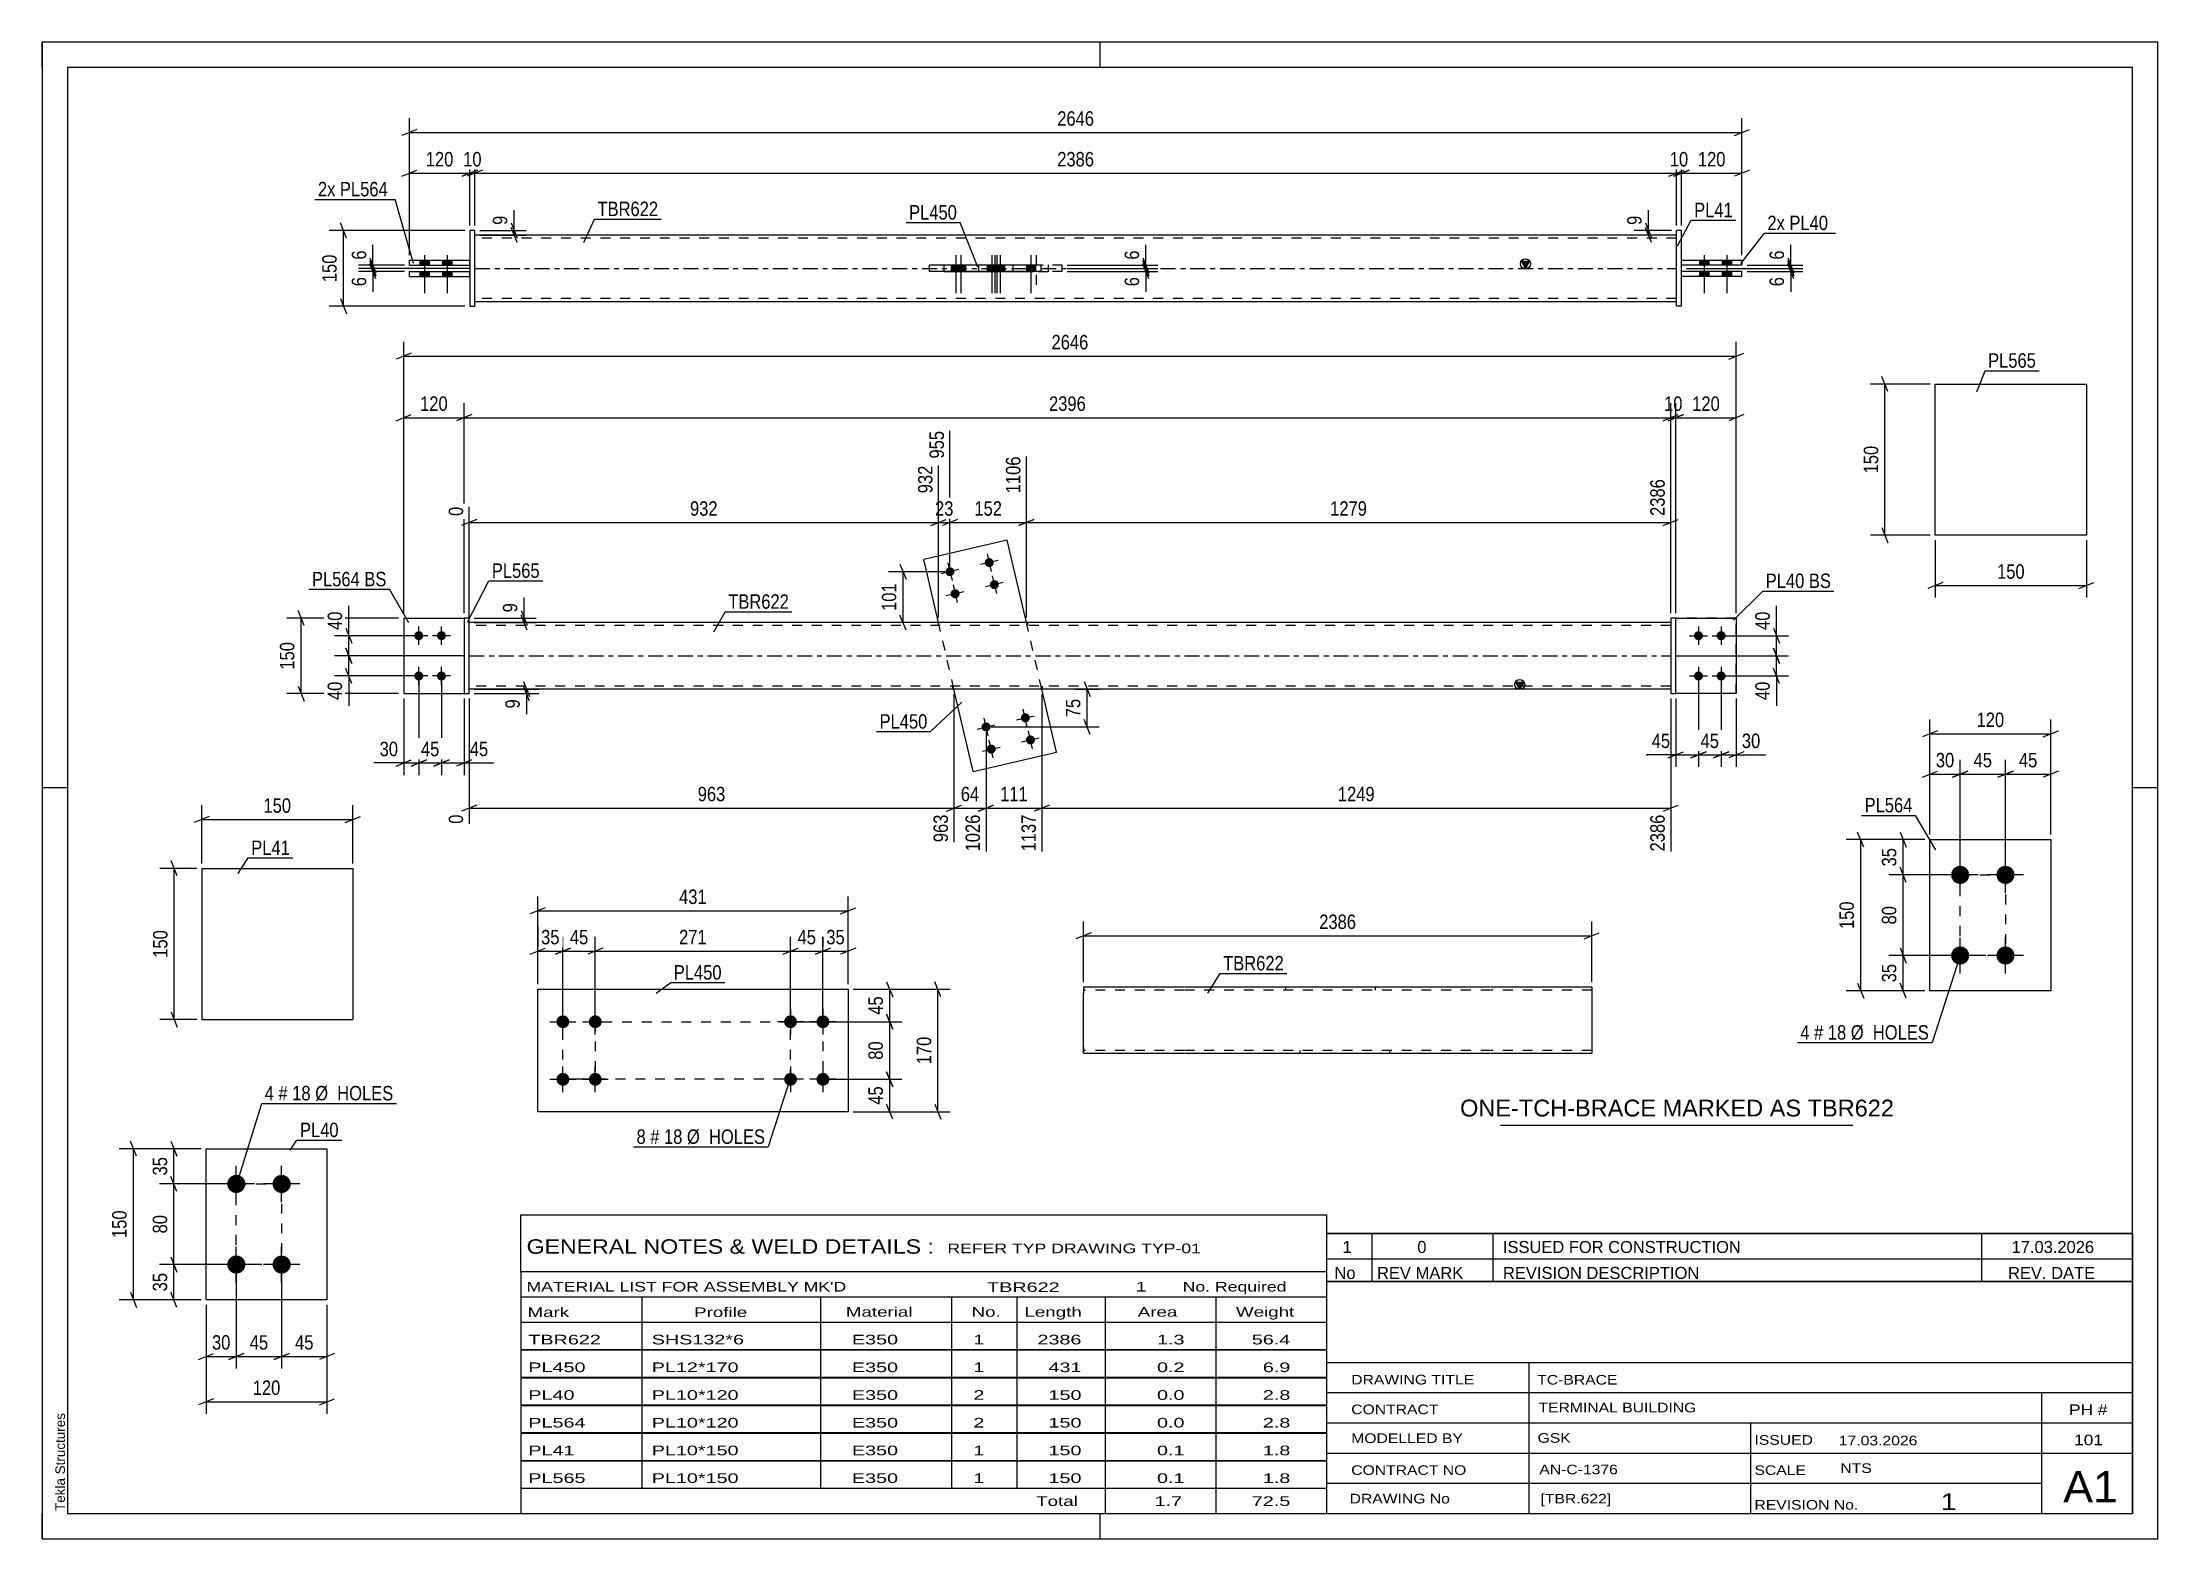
# Model space of a CAD drawing. Header units: millimetres. Extents: x 0 to 420, y 0 to 297.
import ezdxf

# ---------------------------------------------------------------- set-up
doc = ezdxf.new("R2010")
doc.units = ezdxf.units.MM
doc.linetypes.add('DXK_LINE_DOT2', pattern=[3.9198, 1.9599, -1.9599])
doc.linetypes.add('DXK_LINE_DOT3', pattern=[5.9187, 2.979, -0.9799, 0.9799, -0.9799])
doc.styles.add('Arial', font='ARIAL.TTF', dxfattribs={"height": 0.2})
doc.styles.add('Arial Narrow', font='ARIALN.TTF', dxfattribs={"height": 0.2})

# ---------------------------------------------------------------- blocks, each defined once
blk = doc.blocks.new('Unknown-585910948-1132')
at = {"color": 5, "linetype": 'Continuous'}
for p, q in [((420, 297), (0, 297)), ((0, 297), (0, 0)), ((0, 292), (0, 297)), ((210, 292), (210, 297)), ((420, 0), (420, 297)), ((415, 292), (5, 292)), ((5, 292), (5, 5)), ((415, 5), (415, 292)), ((5, 149), (0, 149)), ((420, 149), (415, 149)), ((0, 0), (0, 5)), ((5, 5), (415, 5)), ((210, 0), (210, 5)), ((0, 0), (420, 0))]:
    blk.add_line(p, q, dxfattribs=at)
at = {"color": 174, "linetype": 'Continuous', "style": 'Arial'}
blk.add_text('Tekla Structures', height=1.9102, rotation=90, dxfattribs=at).set_placement((4.5, 5.5))
blk = doc.blocks.new('Part-585910948-4939 - 4938')
at = {"color": 2, "linetype": 'Continuous'}
for p, q in [((374.78, 108.75), (374.78, 138.75)), ((374.78, 138.75), (398.78, 138.75)), ((398.78, 138.75), (398.78, 108.75)), ((398.78, 108.75), (374.78, 108.75))]:
    blk.add_line(p, q, dxfattribs=at)
blk = doc.blocks.new('Bolt-585910948-4940 - 4938')
at = {"linetype": 'Continuous'}
for points in [[(380.78, 129.95, -1), (380.78, 133.55, -1)], [(389.78, 129.95, -1), (389.78, 133.55, -1)], [(380.78, 113.95, -1), (380.78, 117.55, -1)], [(389.78, 113.95, -1), (389.78, 117.55, -1)]]:
    blk.add_hatch(color=1, dxfattribs=at).paths.add_polyline_path(points)
at = {"color": 1, "linetype": 'Continuous'}
for p, q in [((380.78, 128.15), (380.78, 135.35)), ((389.78, 128.15), (389.78, 135.35)), ((384.38, 131.75), (377.18, 131.75)), ((393.38, 131.75), (386.18, 131.75)), ((380.78, 112.15), (380.78, 119.35)), ((389.78, 112.15), (389.78, 119.35)), ((384.38, 115.75), (377.18, 115.75)), ((393.38, 115.75), (386.18, 115.75))]:
    blk.add_line(p, q, dxfattribs=at)
blk = doc.blocks.new('Part-585910948-1916 - 1905')
at = {"color": 2, "linetype": 'Continuous'}
for p, q in [((191.59, 198.17), (175.04, 194.32)), ((195.39, 181.83), (191.59, 198.17)), ((177.94, 181.83), (175.04, 194.32)), ((184.8, 152.3), (181.01, 168.63)), ((201.36, 156.14), (198.46, 168.63)), ((184.8, 152.3), (201.36, 156.14))]:
    blk.add_line(p, q, dxfattribs=at)
at = {"color": 7, "linetype": 'DXK_LINE_DOT2'}
for p, q in [((181.01, 168.63), (177.94, 181.83)), ((198.46, 168.63), (195.39, 181.83))]:
    blk.add_line(p, q, dxfattribs=at)
blk = doc.blocks.new('Bolt-585910948-1908 - 1905')
at = {"linetype": 'Continuous'}
for points in [[(194.29, 162.71, -1), (196.04, 163.12, -1)], [(186.5, 160.9, -1), (188.25, 161.31, -1)], [(187.52, 156.52, -1), (189.27, 156.93, -1)], [(195.31, 158.33, -1), (197.06, 158.74, -1)]]:
    blk.add_hatch(color=1, dxfattribs=at).paths.add_polyline_path(points)
at = {"color": 1, "linetype": 'Continuous'}
for p, q in [((195.57, 161.16), (194.76, 164.67)), ((185.62, 160.7), (189.13, 161.51)), ((187.78, 159.35), (186.97, 162.86)), ((193.41, 162.51), (196.92, 163.32)), ((196.59, 156.78), (195.78, 160.29)), ((186.64, 156.32), (190.15, 157.13)), ((188.8, 154.97), (187.98, 158.48)), ((194.43, 158.13), (197.94, 158.94))]:
    blk.add_line(p, q, dxfattribs=at)
blk = doc.blocks.new('Bolt-585910948-1909 - 1905')
at = {"linetype": 'Continuous'}
for points in [[(188.88, 193.94, -1), (187.13, 193.54, -1)], [(181.09, 192.13, -1), (179.33, 191.73, -1)], [(189.9, 189.56, -1), (188.15, 189.15, -1)], [(182.11, 187.75, -1), (180.35, 187.34, -1)]]:
    blk.add_hatch(color=1, dxfattribs=at).paths.add_polyline_path(points)
at = {"color": 1, "linetype": 'Continuous'}
for p, q in [((179.8, 193.68), (180.62, 190.18)), ((189.76, 194.15), (186.25, 193.33)), ((187.6, 195.49), (188.41, 191.99)), ((181.96, 192.34), (178.46, 191.52)), ((180.82, 189.3), (181.64, 185.79)), ((190.78, 189.76), (187.27, 188.95)), ((188.61, 191.11), (189.43, 187.6)), ((182.98, 187.95), (179.48, 187.14))]:
    blk.add_line(p, q, dxfattribs=at)
blk = doc.blocks.new('Bolt-585910948-1910 - 1905')
at = {"linetype": 'Continuous'}
for points in [[(74.75, 178.33, -1), (74.75, 180.13, -1)], [(79.25, 178.33, -1), (79.25, 180.13, -1)], [(74.75, 170.33, -1), (74.75, 172.13, -1)], [(79.25, 170.33, -1), (79.25, 172.13, -1)]]:
    blk.add_hatch(color=1, dxfattribs=at).paths.add_polyline_path(points)
at = {"color": 1, "linetype": 'Continuous'}
for p, q in [((74.75, 177.43), (74.75, 181.03)), ((79.25, 177.43), (79.25, 181.03)), ((76.55, 179.23), (72.95, 179.23)), ((81.05, 179.23), (77.45, 179.23)), ((74.75, 169.43), (74.75, 173.03)), ((79.25, 169.43), (79.25, 173.03)), ((76.55, 171.23), (72.95, 171.23)), ((81.05, 171.23), (77.45, 171.23))]:
    blk.add_line(p, q, dxfattribs=at)
blk = doc.blocks.new('Bolt-585910948-1911 - 1905')
at = {"linetype": 'Continuous'}
for points in [[(328.82, 180.13, -1), (328.82, 178.33, -1)], [(333.32, 180.13, -1), (333.32, 178.33, -1)], [(328.82, 172.13, -1), (328.82, 170.33, -1)], [(333.32, 172.13, -1), (333.32, 170.33, -1)]]:
    blk.add_hatch(color=1, dxfattribs=at).paths.add_polyline_path(points)
at = {"color": 1, "linetype": 'Continuous'}
for p, q in [((328.82, 181.03), (328.82, 177.43)), ((333.32, 181.03), (333.32, 177.43)), ((327.02, 179.23), (330.62, 179.23)), ((331.52, 179.23), (335.12, 179.23)), ((328.82, 173.03), (328.82, 169.43)), ((333.32, 173.03), (333.32, 169.43)), ((327.02, 171.23), (330.62, 171.23)), ((331.52, 171.23), (335.12, 171.23))]:
    blk.add_line(p, q, dxfattribs=at)
blk = doc.blocks.new('Part-585910948-1921 - 1905')
at = {"color": 2, "linetype": 'Continuous'}
for p, q in [((84.75, 182.73), (83.75, 182.73)), ((83.75, 182.73), (83.75, 167.73)), ((84.75, 167.73), (84.75, 182.73)), ((83.75, 167.73), (84.75, 167.73))]:
    blk.add_line(p, q, dxfattribs=at)
blk = doc.blocks.new('Part-585910948-1926 - 1905')
at = {"color": 7, "linetype": 'DXK_LINE_DOT2'}
for p, q in [((71.75, 182.73), (71.75, 167.73)), ((71.75, 182.73), (83.75, 182.73)), ((83.75, 182.73), (83.75, 167.73)), ((71.75, 167.73), (83.75, 167.73))]:
    blk.add_line(p, q, dxfattribs=at)
blk = doc.blocks.new('Part-585910948-1931 - 1905')
at = {"color": 2, "linetype": 'Continuous'}
for p, q in [((71.75, 182.73), (71.75, 167.73)), ((71.75, 182.73), (83.75, 182.73)), ((71.75, 167.73), (83.75, 167.73))]:
    blk.add_line(p, q, dxfattribs=at)
at = {"color": 7, "linetype": 'DXK_LINE_DOT2'}
blk.add_line((83.75, 182.73), (83.75, 167.73), dxfattribs=at)
blk = doc.blocks.new('Part-585910948-1932 - 1905')
at = {"color": 2, "linetype": 'Continuous'}
for p, q in [((323.32, 182.73), (323.32, 167.73)), ((324.32, 182.73), (323.32, 182.73)), ((324.32, 167.73), (324.32, 182.73)), ((323.32, 167.73), (324.32, 167.73))]:
    blk.add_line(p, q, dxfattribs=at)
blk = doc.blocks.new('Part-585910948-1937 - 1905')
at = {"color": 7, "linetype": 'DXK_LINE_DOT2'}
for p, q in [((336.32, 182.73), (324.32, 182.73)), ((324.32, 167.73), (324.32, 182.73)), ((336.32, 167.73), (336.32, 182.73)), ((336.32, 167.73), (324.32, 167.73))]:
    blk.add_line(p, q, dxfattribs=at)
blk = doc.blocks.new('Part-585910948-1942 - 1905')
at = {"color": 2, "linetype": 'Continuous'}
for p, q in [((324.32, 182.73), (336.32, 182.73)), ((336.32, 182.73), (336.32, 167.73)), ((336.32, 167.73), (324.32, 167.73))]:
    blk.add_line(p, q, dxfattribs=at)
at = {"color": 7, "linetype": 'DXK_LINE_DOT2'}
blk.add_line((324.32, 167.73), (324.32, 182.73), dxfattribs=at)
blk = doc.blocks.new('Part-585910948-1947 - 1905')
at = {"linetype": 'Continuous'}
blk.add_hatch(color=2, dxfattribs=at).paths.add_polyline_path([(293.32, 168.63), (292.52, 170.03), (294.12, 170.03)])
at = {"color": 2, "linetype": 'Continuous'}
for p, q in [((323.32, 181.83), (84.75, 181.83)), ((323.32, 168.63), (84.75, 168.63)), ((293.32, 168.63), (292.52, 170.03)), ((292.52, 170.03), (294.12, 170.03)), ((294.12, 170.03), (293.32, 168.63))]:
    blk.add_line(p, q, dxfattribs=at)
at = {"color": 7, "linetype": 'DXK_LINE_DOT2'}
for p, q in [((84.75, 168.63), (84.75, 181.83)), ((323.32, 181.23), (84.75, 181.23)), ((177.84, 181.83), (177.84, 181.23)), ((195.63, 181.83), (195.63, 181.23)), ((323.32, 181.83), (323.32, 168.63)), ((323.32, 169.23), (84.75, 169.23)), ((180.77, 168.63), (180.77, 169.23)), ((198.56, 168.63), (198.56, 169.23))]:
    blk.add_line(p, q, dxfattribs=at)
at = {"color": 7, "linetype": 'DXK_LINE_DOT3'}
blk.add_line((84.75, 175.23), (323.32, 175.23), dxfattribs=at)
at = {"color": 2, "linetype": 'Continuous'}
blk.add_circle((293.32, 169.53), 1, dxfattribs=at)
blk = doc.blocks.new('Bolt-585910948-2347 - 2325')
at = {"linetype": 'Continuous'}
for points in [[(182.25, 252.74), (180.45, 252.74), (180.45, 251.54), (182.25, 251.54)], [(183.27, 252.74), (181.47, 252.74), (181.47, 251.54), (183.27, 251.54)], [(190.04, 252.74), (188.24, 252.74), (188.24, 251.54), (190.04, 251.54)], [(191.06, 252.74), (189.26, 252.74), (189.26, 251.54), (191.06, 251.54)]]:
    blk.add_hatch(color=1, dxfattribs=at).paths.add_polyline_path(points)
at = {"color": 1, "linetype": 'Continuous'}
for p, q in [((180.45, 252.74), (180.45, 251.54)), ((181.35, 254.74), (181.35, 247.24)), ((181.47, 252.74), (181.47, 251.54)), ((182.25, 252.74), (182.25, 251.54)), ((182.37, 254.74), (182.37, 247.24)), ((183.27, 252.74), (183.27, 251.54)), ((188.24, 252.74), (188.24, 251.54)), ((189.14, 254.74), (189.14, 247.24)), ((189.26, 252.74), (189.26, 251.54)), ((190.04, 252.74), (190.04, 251.54)), ((190.16, 254.74), (190.16, 247.24)), ((191.06, 252.74), (191.06, 251.54))]:
    blk.add_line(p, q, dxfattribs=at)
blk = doc.blocks.new('Part-585910948-2331 - 2325')
at = {"color": 2, "linetype": 'Continuous'}
for p, q in [((325.46, 252.74), (325.46, 253.74)), ((325.46, 253.74), (337.46, 253.74)), ((337.46, 252.74), (325.46, 252.74)), ((337.46, 253.74), (337.46, 252.74))]:
    blk.add_line(p, q, dxfattribs=at)
blk = doc.blocks.new('Part-585910948-2336 - 2325')
at = {"color": 2, "linetype": 'Continuous'}
for p, q in [((337.46, 251.54), (325.46, 251.54)), ((325.46, 250.54), (325.46, 251.54)), ((337.46, 250.54), (325.46, 250.54)), ((337.46, 250.54), (337.46, 251.54))]:
    blk.add_line(p, q, dxfattribs=at)
blk = doc.blocks.new('Part-585910948-2341 - 2325')
at = {"linetype": 'Continuous'}
blk.add_hatch(color=2, dxfattribs=at).paths.add_polyline_path([(294.46, 252.14), (293.66, 253.54), (295.26, 253.54)])
at = {"color": 2, "linetype": 'Continuous'}
for p, q in [((324.46, 258.74), (85.88, 258.74)), ((178.98, 252.74), (178.98, 252.84)), ((178.98, 252.84), (196.77, 252.84)), ((181.9, 252.74), (181.9, 252.84)), ((196.77, 252.84), (196.77, 251.44)), ((294.46, 252.14), (293.66, 253.54)), ((293.66, 253.54), (295.26, 253.54)), ((295.26, 253.54), (294.46, 252.14)), ((178.98, 251.44), (178.98, 251.54)), ((196.77, 251.44), (178.98, 251.44)), ((181.9, 251.44), (181.9, 251.54)), ((85.88, 245.54), (324.46, 245.54))]:
    blk.add_line(p, q, dxfattribs=at)
at = {"color": 7, "linetype": 'DXK_LINE_DOT2'}
for p, q in [((85.88, 245.54), (85.88, 258.74)), ((324.46, 258.14), (85.88, 258.14)), ((324.46, 245.54), (324.46, 258.74)), ((178.98, 252.84), (178.98, 251.54)), ((181.9, 252.74), (181.9, 252.84)), ((181.9, 251.54), (181.9, 252.74)), ((196.77, 252.84), (199.7, 252.84)), ((199.7, 252.84), (199.7, 251.44)), ((199.7, 251.44), (196.77, 251.44)), ((324.46, 246.14), (85.88, 246.14))]:
    blk.add_line(p, q, dxfattribs=at)
at = {"color": 7, "linetype": 'DXK_LINE_DOT3'}
blk.add_line((85.88, 252.14), (324.46, 252.14), dxfattribs=at)
at = {"color": 2, "linetype": 'Continuous'}
blk.add_circle((294.46, 253.04), 1, dxfattribs=at)
blk = doc.blocks.new('Bolt-585910948-2348 - 2325')
at = {"linetype": 'Continuous'}
for points in [[(187.61, 251.54), (189.41, 251.54), (189.41, 252.74), (187.61, 252.74)], [(188.63, 251.54), (190.43, 251.54), (190.43, 252.74), (188.63, 252.74)], [(195.4, 251.54), (197.2, 251.54), (197.2, 252.74), (195.4, 252.74)]]:
    blk.add_hatch(color=1, dxfattribs=at).paths.add_polyline_path(points)
at = {"color": 1, "linetype": 'Continuous'}
for p, q in [((187.61, 252.74), (187.61, 251.54)), ((188.51, 254.74), (188.51, 247.24)), ((188.63, 252.74), (188.63, 251.54)), ((189.41, 252.74), (189.41, 251.54)), ((189.53, 254.74), (189.53, 247.24)), ((190.43, 252.74), (190.43, 251.54)), ((195.4, 252.74), (195.4, 251.54)), ((196.3, 254.74), (196.3, 247.24)), ((197.2, 252.74), (197.2, 251.54))]:
    blk.add_line(p, q, dxfattribs=at)
at = {"color": 1, "linetype": 'DXK_LINE_DOT2'}
for p, q in [((196.42, 252.74), (196.42, 251.54)), ((197.32, 254.74), (197.32, 247.24)), ((198.22, 252.74), (198.22, 251.54))]:
    blk.add_line(p, q, dxfattribs=at)
blk = doc.blocks.new('Part-585910948-2359 - 2325')
at = {"color": 2, "linetype": 'Continuous'}
for p, q in [((324.46, 244.64), (324.46, 259.64)), ((325.46, 259.64), (324.46, 259.64)), ((325.46, 244.64), (325.46, 259.64)), ((325.46, 244.64), (324.46, 244.64))]:
    blk.add_line(p, q, dxfattribs=at)
blk = doc.blocks.new('Part-585910948-2364 - 2325')
at = {"color": 2, "linetype": 'Continuous'}
for p, q in [((72.88, 250.54), (72.88, 251.54)), ((72.88, 251.54), (84.88, 251.54)), ((72.88, 250.54), (84.88, 250.54)), ((84.88, 250.54), (84.88, 251.54))]:
    blk.add_line(p, q, dxfattribs=at)
blk = doc.blocks.new('Bolt-585910948-2365 - 2325')
at = {"linetype": 'Continuous'}
for points in [[(330.86, 253.74), (329.06, 253.74), (329.06, 252.74), (330.86, 252.74)], [(330.86, 253.74), (329.06, 253.74), (329.06, 252.74), (330.86, 252.74)], [(335.36, 253.74), (333.56, 253.74), (333.56, 252.74), (335.36, 252.74)], [(335.36, 253.74), (333.56, 253.74), (333.56, 252.74), (335.36, 252.74)], [(330.86, 251.54), (329.06, 251.54), (329.06, 250.54), (330.86, 250.54)], [(330.86, 251.54), (329.06, 251.54), (329.06, 250.54), (330.86, 250.54)], [(335.36, 251.54), (333.56, 251.54), (333.56, 250.54), (335.36, 250.54)], [(335.36, 251.54), (333.56, 251.54), (333.56, 250.54), (335.36, 250.54)]]:
    blk.add_hatch(color=1, dxfattribs=at).paths.add_polyline_path(points)
at = {"color": 1, "linetype": 'Continuous'}
for p, q in [((329.06, 253.74), (329.06, 252.74)), ((329.06, 253.74), (329.06, 252.74)), ((329.96, 254.74), (329.96, 247.24)), ((329.96, 254.74), (329.96, 247.24)), ((330.86, 253.74), (330.86, 252.74)), ((330.86, 253.74), (330.86, 252.74)), ((333.56, 253.74), (333.56, 252.74)), ((333.56, 253.74), (333.56, 252.74)), ((334.46, 254.74), (334.46, 247.24)), ((334.46, 254.74), (334.46, 247.24)), ((335.36, 253.74), (335.36, 252.74)), ((335.36, 253.74), (335.36, 252.74)), ((329.06, 251.54), (329.06, 250.54)), ((329.06, 251.54), (329.06, 250.54)), ((330.86, 251.54), (330.86, 250.54)), ((330.86, 251.54), (330.86, 250.54)), ((333.56, 251.54), (333.56, 250.54)), ((333.56, 251.54), (333.56, 250.54)), ((335.36, 251.54), (335.36, 250.54)), ((335.36, 251.54), (335.36, 250.54))]:
    blk.add_line(p, q, dxfattribs=at)
blk = doc.blocks.new('Bolt-585910948-2366 - 2325')
at = {"linetype": 'Continuous'}
for points in [[(74.98, 252.74), (76.78, 252.74), (76.78, 253.74), (74.98, 253.74)], [(74.98, 252.74), (76.78, 252.74), (76.78, 253.74), (74.98, 253.74)], [(79.48, 252.74), (81.28, 252.74), (81.28, 253.74), (79.48, 253.74)], [(79.48, 252.74), (81.28, 252.74), (81.28, 253.74), (79.48, 253.74)], [(74.98, 250.54), (76.78, 250.54), (76.78, 251.54), (74.98, 251.54)], [(74.98, 250.54), (76.78, 250.54), (76.78, 251.54), (74.98, 251.54)], [(79.48, 250.54), (81.28, 250.54), (81.28, 251.54), (79.48, 251.54)], [(79.48, 250.54), (81.28, 250.54), (81.28, 251.54), (79.48, 251.54)]]:
    blk.add_hatch(color=1, dxfattribs=at).paths.add_polyline_path(points)
at = {"color": 1, "linetype": 'Continuous'}
for p, q in [((74.98, 253.74), (74.98, 252.74)), ((74.98, 253.74), (74.98, 252.74)), ((75.88, 254.74), (75.88, 247.24)), ((75.88, 254.74), (75.88, 247.24)), ((76.78, 253.74), (76.78, 252.74)), ((76.78, 253.74), (76.78, 252.74)), ((79.48, 253.74), (79.48, 252.74)), ((79.48, 253.74), (79.48, 252.74)), ((80.38, 254.74), (80.38, 247.24)), ((80.38, 254.74), (80.38, 247.24)), ((81.28, 253.74), (81.28, 252.74)), ((81.28, 253.74), (81.28, 252.74)), ((74.98, 251.54), (74.98, 250.54)), ((74.98, 251.54), (74.98, 250.54)), ((76.78, 251.54), (76.78, 250.54)), ((76.78, 251.54), (76.78, 250.54)), ((79.48, 251.54), (79.48, 250.54)), ((79.48, 251.54), (79.48, 250.54)), ((81.28, 251.54), (81.28, 250.54)), ((81.28, 251.54), (81.28, 250.54))]:
    blk.add_line(p, q, dxfattribs=at)
blk = doc.blocks.new('Part-585910948-2371 - 2325')
at = {"color": 2, "linetype": 'Continuous'}
for p, q in [((176.17, 251.54), (176.17, 252.74)), ((196.77, 252.74), (176.17, 252.74)), ((192.73, 251.54), (192.73, 252.74)), ((196.77, 251.54), (176.17, 251.54))]:
    blk.add_line(p, q, dxfattribs=at)
at = {"color": 7, "linetype": 'DXK_LINE_DOT2'}
for p, q in [((185.94, 251.54), (185.94, 252.74)), ((202.5, 252.74), (196.77, 252.74)), ((202.5, 251.54), (202.5, 252.74)), ((202.5, 251.54), (196.77, 251.54))]:
    blk.add_line(p, q, dxfattribs=at)
blk = doc.blocks.new('Part-585910948-2372 - 2325')
at = {"color": 2, "linetype": 'Continuous'}
for p, q in [((85.88, 259.64), (84.88, 259.64)), ((84.88, 259.64), (84.88, 244.64)), ((85.88, 244.64), (85.88, 259.64)), ((84.88, 244.64), (85.88, 244.64))]:
    blk.add_line(p, q, dxfattribs=at)
blk = doc.blocks.new('Part-585910948-2377 - 2325')
at = {"color": 2, "linetype": 'Continuous'}
for p, q in [((72.88, 252.74), (72.88, 253.74)), ((72.88, 253.74), (84.88, 253.74)), ((72.88, 252.74), (84.88, 252.74)), ((84.88, 252.74), (84.88, 253.74))]:
    blk.add_line(p, q, dxfattribs=at)
blk = doc.blocks.new('Part-585910948-4948 - 4947')
at = {"color": 2, "linetype": 'Continuous'}
for p, q in [((375.85, 229.18), (405.85, 229.18)), ((375.85, 199.18), (375.85, 229.18)), ((405.85, 229.18), (405.85, 199.18)), ((405.85, 199.18), (375.85, 199.18))]:
    blk.add_line(p, q, dxfattribs=at)
blk = doc.blocks.new('Bolt-585910948-4916 - 4910')
at = {"linetype": 'Continuous'}
for points in [[(103.36, 103.89, -1), (103.36, 101.32, -1)], [(109.79, 103.89, -1), (109.79, 101.32, -1)], [(103.36, 92.46, -1), (103.36, 89.89, -1)], [(109.79, 92.46, -1), (109.79, 89.89, -1)]]:
    blk.add_hatch(color=1, dxfattribs=at).paths.add_polyline_path(points)
at = {"color": 1, "linetype": 'Continuous'}
for p, q in [((103.36, 100.04), (103.36, 105.18)), ((109.79, 100.04), (109.79, 105.18)), ((100.79, 102.61), (105.93, 102.61)), ((107.22, 102.61), (112.36, 102.61)), ((103.36, 88.61), (103.36, 93.75)), ((109.79, 88.61), (109.79, 93.75)), ((100.79, 91.18), (105.93, 91.18)), ((107.22, 91.18), (112.36, 91.18))]:
    blk.add_line(p, q, dxfattribs=at)
blk = doc.blocks.new('Part-585910948-4914 - 4910')
at = {"color": 2, "linetype": 'Continuous'}
for p, q in [((98.36, 109.04), (159.99, 109.04)), ((98.36, 84.75), (98.36, 109.04)), ((159.99, 109.04), (159.99, 84.75)), ((159.99, 84.75), (98.36, 84.75))]:
    blk.add_line(p, q, dxfattribs=at)
blk = doc.blocks.new('Bolt-585910948-4915 - 4910')
at = {"linetype": 'Continuous'}
for points in [[(148.56, 101.32, -1), (148.56, 103.89, -1)], [(154.99, 101.32, -1), (154.99, 103.89, -1)], [(148.56, 89.89, -1), (148.56, 92.46, -1)], [(154.99, 89.89, -1), (154.99, 92.46, -1)]]:
    blk.add_hatch(color=1, dxfattribs=at).paths.add_polyline_path(points)
at = {"color": 1, "linetype": 'Continuous'}
for p, q in [((148.56, 105.18), (148.56, 100.04)), ((154.99, 105.18), (154.99, 100.04)), ((151.14, 102.61), (145.99, 102.61)), ((157.56, 102.61), (152.42, 102.61)), ((148.56, 93.75), (148.56, 88.61)), ((154.99, 93.75), (154.99, 88.61)), ((151.14, 91.18), (145.99, 91.18)), ((157.56, 91.18), (152.42, 91.18))]:
    blk.add_line(p, q, dxfattribs=at)
blk = doc.blocks.new('Part-585910948-4955 - 4954')
at = {"color": 2, "linetype": 'Continuous'}
for p, q in [((226.72, 109.49), (206.72, 109.49)), ((206.72, 109.49), (206.72, 108.29)), ((287.54, 109.49), (226.82, 109.49)), ((307.64, 109.49), (287.64, 109.49)), ((307.64, 109.49), (307.64, 109.4)), ((307.64, 109.4), (307.64, 108.29)), ((206.72, 97.49), (206.72, 108.29)), ((307.64, 108.29), (307.64, 96.29)), ((206.72, 96.39), (206.72, 97.49)), ((206.72, 96.29), (206.72, 96.39)), ((226.72, 96.29), (206.72, 96.29)), ((287.54, 96.29), (226.82, 96.29)), ((307.64, 96.29), (287.64, 96.29))]:
    blk.add_line(p, q, dxfattribs=at)
at = {"color": 7, "linetype": 'DXK_LINE_DOT2'}
for p, q in [((246.82, 109.49), (246.82, 108.89)), ((264.61, 109.49), (264.61, 108.89)), ((226.72, 108.89), (206.72, 108.89)), ((287.54, 108.89), (226.82, 108.89)), ((307.64, 108.89), (287.64, 108.89)), ((307.64, 109.14), (307.64, 108.29)), ((206.72, 97.49), (206.72, 96.65)), ((206.72, 96.89), (206.72, 96.94)), ((226.72, 96.89), (206.72, 96.89)), ((287.54, 96.89), (226.82, 96.89)), ((249.75, 96.29), (249.75, 96.89)), ((267.54, 96.29), (267.54, 96.89)), ((307.64, 96.89), (287.64, 96.89)), ((307.64, 96.94), (307.64, 97.04)), ((307.64, 96.89), (307.64, 96.94)), ((307.64, 96.89), (307.64, 96.94)), ((206.72, 96.29), (206.72, 96.29))]:
    blk.add_line(p, q, dxfattribs=at)
blk = doc.blocks.new('Part-585910948-4923 - 4922')
at = {"color": 2, "linetype": 'Continuous'}
for p, q in [((32.52, 47.41), (32.52, 77.41)), ((32.52, 77.41), (56.52, 77.41)), ((56.52, 77.41), (56.52, 47.41)), ((56.52, 47.41), (32.52, 47.41))]:
    blk.add_line(p, q, dxfattribs=at)
blk = doc.blocks.new('Bolt-585910948-4924 - 4922')
at = {"linetype": 'Continuous'}
for points in [[(38.52, 68.61, -1), (38.52, 72.21, -1)], [(47.52, 68.61, -1), (47.52, 72.21, -1)], [(38.52, 52.61, -1), (38.52, 56.21, -1)], [(47.52, 52.61, -1), (47.52, 56.21, -1)]]:
    blk.add_hatch(color=1, dxfattribs=at).paths.add_polyline_path(points)
at = {"color": 1, "linetype": 'Continuous'}
for p, q in [((38.52, 66.81), (38.52, 74.01)), ((47.52, 66.81), (47.52, 74.01)), ((42.12, 70.41), (34.92, 70.41)), ((51.12, 70.41), (43.92, 70.41)), ((38.52, 50.81), (38.52, 58.01)), ((47.52, 50.81), (47.52, 58.01)), ((42.12, 54.41), (34.92, 54.41)), ((51.12, 54.41), (43.92, 54.41))]:
    blk.add_line(p, q, dxfattribs=at)
blk = doc.blocks.new('Part-585910948-4932 - 4931')
at = {"color": 2, "linetype": 'Continuous'}
for p, q in [((31.66, 133.04), (31.66, 103.04)), ((31.66, 133.04), (61.66, 133.04)), ((61.66, 133.04), (61.66, 103.04)), ((31.66, 103.04), (61.66, 103.04))]:
    blk.add_line(p, q, dxfattribs=at)
blk = doc.blocks.new('Rectangle-585910948-6098 - 4938')
at = {"color": 1, "linetype": 'DXK_LINE_DOT2'}
blk.add_lwpolyline([(380.78, 131.75), (389.78, 131.75), (389.78, 115.75), (380.78, 115.75), (380.78, 131.75)], close=True, dxfattribs=at)
blk = doc.blocks.new('Rectangle-585910948-6108 - 4910')
at = {"color": 1, "linetype": 'DXK_LINE_DOT2'}
blk.add_lwpolyline([(103.36, 102.61), (109.79, 102.61), (109.79, 91.18), (103.36, 91.18), (103.36, 102.61)], close=True, dxfattribs=at)
blk = doc.blocks.new('Rectangle-585910948-5908 - 4922')
at = {"color": 1, "linetype": 'DXK_LINE_DOT2'}
blk.add_lwpolyline([(38.52, 70.41), (47.52, 70.41), (47.52, 54.41), (38.52, 54.41), (38.52, 70.41)], close=True, dxfattribs=at)
blk = doc.blocks.new('Rectangle-585910948-6118 - 4910')
at = {"color": 1, "linetype": 'DXK_LINE_DOT2'}
blk.add_lwpolyline([(148.56, 102.61), (154.99, 102.61), (154.99, 91.18), (148.56, 91.18), (148.56, 102.61)], close=True, dxfattribs=at)
blk = doc.blocks.new('Rectangle-585910948-6128 - 4910')
at = {"color": 1, "linetype": 'DXK_LINE_DOT2'}
blk.add_lwpolyline([(103.36, 102.61), (154.99, 102.61), (154.99, 91.18), (103.36, 91.18), (103.36, 102.61)], close=True, dxfattribs=at)
blk = doc.blocks.new('StraightDimension-585910948-5098 - 4938')
at = {"color": 7, "linetype": 'Continuous'}
for p, q in [((379.28, 151.15), (382.28, 152.35)), ((380.78, 132.75), (380.78, 154.6)), ((380.78, 151.75), (389.78, 151.75)), ((391.28, 152.35), (388.28, 151.15)), ((389.78, 132.75), (389.78, 154.6))]:
    blk.add_line(p, q, dxfattribs=at)
at = {"color": 0}
blk.add_wipeout([(387.71, 152.5), (387.71, 156.7), (382.85, 156.7), (382.85, 152.5)], dxfattribs=at)
at = {"color": 3, "style": 'Arial Narrow'}
blk.add_text('45', height=2.863, dxfattribs=at).set_placement((383.45, 153.1))
blk = doc.blocks.new('StraightDimension-585910948-5093 - 4938')
at = {"color": 7, "linetype": 'Continuous'}
for p, q in [((373.78, 138.75), (358.18, 138.75)), ((361.63, 137.25), (360.43, 140.25)), ((361.03, 108.75), (361.03, 138.75)), ((360.43, 110.25), (361.63, 107.25)), ((373.78, 108.75), (358.18, 108.75))]:
    blk.add_line(p, q, dxfattribs=at)
at = {"color": 0}
blk.add_wipeout([(360.28, 127.09), (356.08, 127.09), (356.08, 120.4), (360.28, 120.4)], dxfattribs=at)
at = {"color": 3, "style": 'Arial Narrow'}
blk.add_text('150', height=2.863, rotation=90.0002, dxfattribs=at).set_placement((359.68, 121))
blk = doc.blocks.new('StraightDimension-585910948-5097 - 4938')
at = {"color": 7, "linetype": 'Continuous'}
for p, q in [((388.28, 151.15), (391.28, 152.35)), ((389.78, 132.75), (389.78, 154.6)), ((389.78, 151.75), (398.78, 151.75)), ((400.28, 152.35), (397.28, 151.15)), ((398.78, 139.75), (398.78, 154.6))]:
    blk.add_line(p, q, dxfattribs=at)
at = {"color": 0}
blk.add_wipeout([(396.71, 152.5), (396.71, 156.7), (391.85, 156.7), (391.85, 152.5)], dxfattribs=at)
at = {"color": 3, "style": 'Arial Narrow'}
blk.add_text('45', height=2.863, dxfattribs=at).set_placement((392.45, 153.1))
blk = doc.blocks.new('StraightDimension-585910948-5099 - 4938')
at = {"color": 7, "linetype": 'Continuous'}
for p, q in [((373.28, 151.15), (376.28, 152.35)), ((374.78, 139.75), (374.78, 154.6)), ((374.78, 151.75), (380.78, 151.75)), ((382.28, 152.35), (379.28, 151.15)), ((380.78, 132.75), (380.78, 154.6))]:
    blk.add_line(p, q, dxfattribs=at)
at = {"color": 0}
blk.add_wipeout([(380.21, 152.5), (380.21, 156.7), (375.35, 156.7), (375.35, 152.5)], dxfattribs=at)
at = {"color": 3, "style": 'Arial Narrow'}
blk.add_text('30', height=2.863, dxfattribs=at).set_placement((375.95, 153.1))
blk = doc.blocks.new('StraightDimension-585910948-5109 - 4938')
at = {"color": 7, "linetype": 'Continuous'}
for p, q in [((376.28, 160.35), (373.28, 159.15)), ((374.78, 139.75), (374.78, 162.6)), ((374.78, 159.75), (398.78, 159.75)), ((397.28, 159.15), (400.28, 160.35)), ((398.78, 139.75), (398.78, 162.6))]:
    blk.add_line(p, q, dxfattribs=at)
at = {"color": 0}
blk.add_wipeout([(390.12, 160.5), (390.12, 164.7), (383.44, 164.7), (383.44, 160.5)], dxfattribs=at)
at = {"color": 3, "style": 'Arial Narrow'}
blk.add_text('120', height=2.863, dxfattribs=at).set_placement((384.04, 161.1))
blk = doc.blocks.new('StraightDimension-585910948-6052 - 4938')
at = {"color": 7, "linetype": 'Continuous'}
for p, q in [((373.78, 138.75), (366.6, 138.75)), ((368.85, 140.25), (370.05, 137.25)), ((369.45, 131.75), (369.45, 138.75)), ((379.78, 131.75), (366.6, 131.75)), ((370.05, 130.25), (368.85, 133.25))]:
    blk.add_line(p, q, dxfattribs=at)
at = {"color": 0}
blk.add_wipeout([(368.7, 137.67), (364.5, 137.67), (364.5, 132.82), (368.7, 132.82)], dxfattribs=at)
at = {"color": 3, "style": 'Arial Narrow'}
blk.add_text('35', height=2.863, rotation=90.0002, dxfattribs=at).set_placement((368.1, 133.42))
blk = doc.blocks.new('StraightDimension-585910948-6053 - 4938')
at = {"color": 7, "linetype": 'Continuous'}
for p, q in [((379.78, 131.75), (366.6, 131.75)), ((370.05, 130.25), (368.85, 133.25)), ((369.45, 115.75), (369.45, 131.75)), ((379.78, 115.75), (366.6, 115.75)), ((368.85, 117.25), (370.05, 114.25))]:
    blk.add_line(p, q, dxfattribs=at)
at = {"color": 0}
blk.add_wipeout([(368.7, 126.17), (364.5, 126.17), (364.5, 121.32), (368.7, 121.32)], dxfattribs=at)
at = {"color": 3, "style": 'Arial Narrow'}
blk.add_text('80', height=2.863, rotation=90.0002, dxfattribs=at).set_placement((368.1, 121.92))
blk = doc.blocks.new('StraightDimension-585910948-6054 - 4938')
at = {"color": 7, "linetype": 'Continuous'}
for p, q in [((379.78, 115.75), (366.6, 115.75)), ((368.85, 117.25), (370.05, 114.25)), ((369.45, 108.75), (369.45, 115.75)), ((370.05, 107.25), (368.85, 110.25)), ((373.78, 108.75), (366.6, 108.75))]:
    blk.add_line(p, q, dxfattribs=at)
at = {"color": 0}
blk.add_wipeout([(368.7, 114.67), (364.5, 114.67), (364.5, 109.82), (368.7, 109.82)], dxfattribs=at)
at = {"color": 3, "style": 'Arial Narrow'}
blk.add_text('35', height=2.863, rotation=90.0002, dxfattribs=at).set_placement((368.1, 110.42))
blk = doc.blocks.new('StraightDimension-585910948-3753 - 1905')
at = {"color": 7, "linetype": 'Continuous'}
for p, q in [((170.29, 193.43), (171.49, 190.43)), ((179.21, 191.93), (168.04, 191.93)), ((170.89, 181.83), (170.89, 191.93)), ((176.94, 181.83), (168.04, 181.83)), ((171.49, 180.33), (170.29, 183.33))]:
    blk.add_line(p, q, dxfattribs=at)
at = {"color": 0}
blk.add_wipeout([(170.14, 190.22), (165.94, 190.22), (165.94, 183.54), (170.14, 183.54)], dxfattribs=at)
at = {"color": 3, "style": 'Arial Narrow'}
blk.add_text('101', height=2.863, rotation=90.0002, dxfattribs=at).set_placement((169.54, 184.14))
blk = doc.blocks.new('StraightDimension-585910948-1978 - 1905')
at = {"color": 7, "linetype": 'Continuous'}
for p, q in [((321.82, 221.9), (324.82, 223.1)), ((325.82, 223.1), (322.82, 221.9)), ((323.32, 183.73), (323.32, 225.35)), ((324.32, 183.73), (324.32, 225.35)), ((323.32, 222.5), (324.32, 222.5))]:
    blk.add_line(p, q, dxfattribs=at)
at = {"color": 0}
blk.add_wipeout([(326.25, 223.25), (326.25, 227.45), (321.39, 227.45), (321.39, 223.25)], dxfattribs=at)
at = {"color": 3, "style": 'Arial Narrow'}
blk.add_text('10', height=2.863, dxfattribs=at).set_placement((321.99, 223.85))
blk = doc.blocks.new('StraightDimension-585910948-2888 - 1905')
at = {"color": 7, "linetype": 'Continuous'}
for p, q in [((180.21, 192.93), (180.21, 219.88)), ((195.39, 182.83), (195.39, 214.81)), ((181.71, 202.29), (178.71, 201.09)), ((180.21, 201.69), (195.39, 201.69)), ((193.89, 201.09), (196.89, 202.29))]:
    blk.add_line(p, q, dxfattribs=at)
at = {"color": 0}
blk.add_wipeout([(191.14, 202.44), (191.14, 206.64), (184.46, 206.64), (184.46, 202.44)], dxfattribs=at)
at = {"color": 0, "linetype": 'Continuous'}
blk.add_wipeout([(194.79, 215.41), (190.59, 215.41), (190.59, 206.89), (194.79, 206.89)], dxfattribs=at)
at = {"color": 3, "linetype": 'Continuous', "style": 'Arial Narrow'}
blk.add_text('1106', height=2.863, rotation=90.0002, dxfattribs=at).set_placement((194.19, 207.49))
at = {"color": 3, "style": 'Arial Narrow'}
blk.add_text('152', height=2.863, dxfattribs=at).set_placement((185.06, 203.04))
blk = doc.blocks.new('StraightDimension-585910948-2073 - 1905')
at = {"color": 7, "linetype": 'Continuous'}
for p, q in [((328.82, 170.23), (328.82, 153.18)), ((324.32, 166.73), (324.32, 153.18)), ((322.82, 154.98), (325.82, 156.18)), ((324.32, 155.58), (328.82, 155.58)), ((330.32, 156.18), (327.32, 154.98))]:
    blk.add_line(p, q, dxfattribs=at)
at = {"color": 0}
blk.add_wipeout([(323.79, 156.33), (323.79, 160.53), (318.94, 160.53), (318.94, 156.33)], dxfattribs=at)
at = {"color": 7, "linetype": 'Continuous'}
blk.add_line((324.32, 155.58), (318.41, 155.58), dxfattribs=at)
blk.add_line((324.32, 155.58), (318.41, 155.58), dxfattribs=at)
at = {"color": 3, "style": 'Arial Narrow'}
blk.add_text('45', height=2.863, dxfattribs=at).set_placement((319.54, 156.93))
blk = doc.blocks.new('StraightDimension-585910948-2036 - 1905')
at = {"color": 7, "linetype": 'Continuous'}
for p, q in [((70.75, 182.73), (48.54, 182.73)), ((51.99, 181.23), (50.79, 184.23)), ((51.39, 167.73), (51.39, 182.73)), ((50.79, 169.23), (51.99, 166.23)), ((70.75, 167.73), (48.54, 167.73))]:
    blk.add_line(p, q, dxfattribs=at)
at = {"color": 0}
blk.add_wipeout([(50.64, 178.57), (46.44, 178.57), (46.44, 171.89), (50.64, 171.89)], dxfattribs=at)
at = {"color": 3, "style": 'Arial Narrow'}
blk.add_text('150', height=2.863, rotation=90.0002, dxfattribs=at).set_placement((50.04, 172.49))
blk = doc.blocks.new('StraightDimension-585910948-2889 - 1905')
at = {"color": 7, "linetype": 'Continuous'}
for p, q in [((180.21, 192.93), (180.21, 219.88)), ((177.94, 182.83), (177.94, 212.98)), ((176.44, 201.09), (179.44, 202.29)), ((177.94, 201.69), (180.21, 201.69)), ((181.71, 202.29), (178.71, 201.09))]:
    blk.add_line(p, q, dxfattribs=at)
at = {"color": 0, "linetype": 'Continuous'}
blk.add_wipeout([(179.61, 220.48), (175.41, 220.48), (175.41, 213.79), (179.61, 213.79)], dxfattribs=at)
at = {"color": 0}
blk.add_wipeout([(181.5, 202.44), (181.5, 206.64), (176.65, 206.64), (176.65, 202.44)], dxfattribs=at)
at = {"color": 3, "linetype": 'Continuous', "style": 'Arial Narrow'}
blk.add_text('955', height=2.863, rotation=90.0002, dxfattribs=at).set_placement((179.01, 214.39))
at = {"color": 3, "style": 'Arial Narrow'}
blk.add_text('23', height=2.863, dxfattribs=at).set_placement((177.25, 203.04))
blk = doc.blocks.new('StraightDimension-585910948-1973 - 1905')
at = {"color": 7, "linetype": 'Continuous'}
for p, q in [((85.25, 223.1), (82.25, 221.9)), ((83.75, 183.73), (83.75, 225.35)), ((321.82, 221.9), (324.82, 223.1)), ((323.32, 183.73), (323.32, 225.35)), ((83.75, 222.5), (323.32, 222.5))]:
    blk.add_line(p, q, dxfattribs=at)
at = {"color": 0}
blk.add_wipeout([(207.79, 223.25), (207.79, 227.45), (199.28, 227.45), (199.28, 223.25)], dxfattribs=at)
at = {"color": 3, "style": 'Arial Narrow'}
blk.add_text('2396', height=2.863, dxfattribs=at).set_placement((199.88, 223.85))
blk = doc.blocks.new('StraightDimension-585910948-2210 - 1905')
at = {"color": 7, "linetype": 'Continuous'}
for p, q in [((79.25, 170.23), (79.25, 151.56)), ((83.75, 166.73), (83.75, 151.56)), ((77.75, 153.36), (80.75, 154.56)), ((79.25, 153.96), (83.75, 153.96)), ((85.25, 154.56), (82.25, 153.36))]:
    blk.add_line(p, q, dxfattribs=at)
at = {"color": 0}
blk.add_wipeout([(89.13, 154.71), (89.13, 158.91), (84.27, 158.91), (84.27, 154.71)], dxfattribs=at)
at = {"color": 7, "linetype": 'Continuous'}
blk.add_line((83.75, 153.96), (89.65, 153.96), dxfattribs=at)
blk.add_line((83.75, 153.96), (89.65, 153.96), dxfattribs=at)
at = {"color": 3, "style": 'Arial Narrow'}
blk.add_text('45', height=2.863, dxfattribs=at).set_placement((84.87, 155.31))
blk = doc.blocks.new('StraightDimension-585910948-2281 - 1905')
at = {"color": 7, "linetype": 'Continuous'}
for p, q in [((73.25, 235.31), (70.25, 234.11)), ((71.75, 183.73), (71.75, 237.56)), ((334.82, 234.11), (337.82, 235.31)), ((336.32, 183.73), (336.32, 237.56)), ((71.75, 234.71), (336.32, 234.71))]:
    blk.add_line(p, q, dxfattribs=at)
at = {"color": 0}
blk.add_wipeout([(208.29, 235.46), (208.29, 239.66), (199.78, 239.66), (199.78, 235.46)], dxfattribs=at)
at = {"color": 3, "style": 'Arial Narrow'}
blk.add_text('2646', height=2.863, dxfattribs=at).set_placement((200.38, 236.06))
blk = doc.blocks.new('StraightDimension-585910948-2180 - 1905')
at = {"color": 7, "linetype": 'Continuous'}
for p, q in [((198.46, 167.63), (198.46, 136.41)), ((323.32, 166.73), (323.32, 136.41)), ((199.96, 145.62), (196.96, 144.42)), ((198.46, 145.02), (323.32, 145.02)), ((321.82, 144.42), (324.82, 145.62))]:
    blk.add_line(p, q, dxfattribs=at)
at = {"color": 0}
blk.add_wipeout([(265.14, 145.77), (265.14, 149.97), (256.63, 149.97), (256.63, 145.77)], dxfattribs=at)
at = {"color": 0, "linetype": 'Continuous'}
blk.add_wipeout([(322.72, 144.32), (318.52, 144.32), (318.52, 135.81), (322.72, 135.81)], dxfattribs=at)
at = {"color": 3, "style": 'Arial Narrow'}
blk.add_text('1249', height=2.863, dxfattribs=at).set_placement((257.23, 146.37))
at = {"color": 3, "linetype": 'Continuous', "style": 'Arial Narrow'}
blk.add_text('2386', height=2.863, rotation=90.0002, dxfattribs=at).set_placement((322.12, 136.41))
blk = doc.blocks.new('StraightDimension-585910948-2193 - 1905')
at = {"color": 7, "linetype": 'Continuous'}
for p, q in [((74.75, 170.23), (74.75, 151.56)), ((71.75, 166.73), (71.75, 151.56)), ((70.25, 153.36), (73.25, 154.56)), ((71.75, 153.96), (74.75, 153.96)), ((76.25, 154.56), (73.25, 153.36))]:
    blk.add_line(p, q, dxfattribs=at)
at = {"color": 0}
blk.add_wipeout([(71.22, 154.71), (71.22, 158.91), (66.37, 158.91), (66.37, 154.71)], dxfattribs=at)
at = {"color": 7, "linetype": 'Continuous'}
blk.add_line((71.75, 153.96), (65.84, 153.96), dxfattribs=at)
blk.add_line((71.75, 153.96), (65.84, 153.96), dxfattribs=at)
at = {"color": 3, "style": 'Arial Narrow'}
blk.add_text('30', height=2.863, dxfattribs=at).set_placement((66.97, 155.31))
blk = doc.blocks.new('StraightDimension-585910948-2887 - 1905')
at = {"color": 7, "linetype": 'Continuous'}
for p, q in [((195.39, 182.83), (195.39, 214.81)), ((323.32, 183.73), (323.32, 210.31)), ((196.89, 202.29), (193.89, 201.09)), ((195.39, 201.69), (323.32, 201.69)), ((321.82, 201.09), (324.82, 202.29))]:
    blk.add_line(p, q, dxfattribs=at)
at = {"color": 0, "linetype": 'Continuous'}
blk.add_wipeout([(322.72, 210.91), (318.52, 210.91), (318.52, 202.39), (322.72, 202.39)], dxfattribs=at)
at = {"color": 0}
blk.add_wipeout([(263.61, 202.44), (263.61, 206.64), (255.1, 206.64), (255.1, 202.44)], dxfattribs=at)
at = {"color": 3, "linetype": 'Continuous', "style": 'Arial Narrow'}
blk.add_text('2386', height=2.863, rotation=90.0002, dxfattribs=at).set_placement((322.12, 202.99))
at = {"color": 3, "style": 'Arial Narrow'}
blk.add_text('1279', height=2.863, dxfattribs=at).set_placement((255.7, 203.04))
blk = doc.blocks.new('StraightDimension-585910948-2050 - 1905')
at = {"color": 7, "linetype": 'Continuous'}
for p, q in [((333.32, 170.23), (333.32, 153.18)), ((336.32, 166.73), (336.32, 153.18)), ((331.82, 154.98), (334.82, 156.18)), ((333.32, 155.58), (336.32, 155.58)), ((337.82, 156.18), (334.82, 154.98))]:
    blk.add_line(p, q, dxfattribs=at)
at = {"color": 0}
blk.add_wipeout([(341.7, 156.33), (341.7, 160.53), (336.84, 160.53), (336.84, 156.33)], dxfattribs=at)
at = {"color": 7, "linetype": 'Continuous'}
blk.add_line((336.32, 155.58), (342.22, 155.58), dxfattribs=at)
blk.add_line((336.32, 155.58), (342.22, 155.58), dxfattribs=at)
at = {"color": 3, "style": 'Arial Narrow'}
blk.add_text('30', height=2.863, dxfattribs=at).set_placement((337.44, 156.93))
blk = doc.blocks.new('StraightDimension-585910948-1963 - 1905')
at = {"color": 7, "linetype": 'Continuous'}
for p, q in [((70.25, 221.9), (73.25, 223.1)), ((71.75, 183.73), (71.75, 225.35)), ((85.25, 223.1), (82.25, 221.9)), ((83.75, 183.73), (83.75, 225.35)), ((71.75, 222.5), (83.75, 222.5))]:
    blk.add_line(p, q, dxfattribs=at)
at = {"color": 0}
blk.add_wipeout([(81.09, 223.25), (81.09, 227.45), (74.41, 227.45), (74.41, 223.25)], dxfattribs=at)
at = {"color": 3, "style": 'Arial Narrow'}
blk.add_text('120', height=2.863, dxfattribs=at).set_placement((75.01, 223.85))
blk = doc.blocks.new('StraightDimension-585910948-1983 - 1905')
at = {"color": 7, "linetype": 'Continuous'}
for p, q in [((322.82, 221.9), (325.82, 223.1)), ((324.32, 183.73), (324.32, 225.35)), ((337.82, 223.1), (334.82, 221.9)), ((336.32, 183.73), (336.32, 225.35)), ((324.32, 222.5), (336.32, 222.5))]:
    blk.add_line(p, q, dxfattribs=at)
at = {"color": 0}
blk.add_wipeout([(333.66, 223.25), (333.66, 227.45), (326.98, 227.45), (326.98, 223.25)], dxfattribs=at)
at = {"color": 3, "style": 'Arial Narrow'}
blk.add_text('120', height=2.863, dxfattribs=at).set_placement((327.58, 223.85))
blk = doc.blocks.new('StraightDimension-585910948-2025 - 1905')
at = {"color": 7, "linetype": 'Continuous'}
for p, q in [((205.03, 168.63), (209.83, 168.63)), ((206.83, 170.13), (208.03, 167.13)), ((207.43, 161.11), (207.43, 168.63)), ((188.37, 161.11), (209.83, 161.11)), ((208.03, 159.61), (206.83, 162.61))]:
    blk.add_line(p, q, dxfattribs=at)
at = {"color": 0}
blk.add_wipeout([(206.68, 167.3), (202.48, 167.3), (202.48, 162.44), (206.68, 162.44)], dxfattribs=at)
at = {"color": 3, "style": 'Arial Narrow'}
blk.add_text('75', height=2.863, rotation=90.0002, dxfattribs=at).set_placement((206.08, 163.04))
blk = doc.blocks.new('StraightDimension-585910948-2890 - 1905')
at = {"color": 7, "linetype": 'Continuous'}
for p, q in [((177.94, 182.83), (177.94, 212.98)), ((86.25, 202.29), (83.25, 201.09)), ((84.75, 182.83), (84.75, 204.82)), ((84.75, 201.69), (177.94, 201.69)), ((176.44, 201.09), (179.44, 202.29))]:
    blk.add_line(p, q, dxfattribs=at)
at = {"color": 0, "linetype": 'Continuous'}
for points in [[(177.34, 213.58), (173.14, 213.58), (173.14, 206.89), (177.34, 206.89)], [(84.15, 205.42), (79.95, 205.42), (79.95, 202.39), (84.15, 202.39)]]:
    blk.add_wipeout(points, dxfattribs=at)
at = {"color": 0}
blk.add_wipeout([(134.68, 202.44), (134.68, 206.64), (128, 206.64), (128, 202.44)], dxfattribs=at)
at = {"color": 3, "linetype": 'Continuous', "style": 'Arial Narrow'}
for s, height, p in [('932', 2.863, (176.74, 207.49)), ('0', 2.86, (83.55, 202.99))]:
    blk.add_text(s, height=height, rotation=90.0002, dxfattribs=at).set_placement(p)
at = {"color": 3, "style": 'Arial Narrow'}
blk.add_text('932', height=2.863, dxfattribs=at).set_placement((128.6, 203.04))
blk = doc.blocks.new('StraightDimension-585910948-2063 - 1905')
at = {"color": 7, "linetype": 'Continuous'}
for p, q in [((328.82, 170.23), (328.82, 153.18)), ((333.32, 170.23), (333.32, 153.18)), ((327.32, 154.98), (330.32, 156.18)), ((328.82, 155.58), (333.32, 155.58)), ((334.82, 156.18), (331.82, 154.98))]:
    blk.add_line(p, q, dxfattribs=at)
at = {"color": 0}
blk.add_wipeout([(333.5, 156.33), (333.5, 160.53), (328.64, 160.53), (328.64, 156.33)], dxfattribs=at)
at = {"color": 3, "style": 'Arial Narrow'}
blk.add_text('45', height=2.863, dxfattribs=at).set_placement((329.24, 156.93))
blk = doc.blocks.new('StraightDimension-585910948-3791 - 1905')
at = {"color": 7, "linetype": 'Continuous'}
for p, q in [((343.72, 180.73), (344.92, 177.73)), ((334.32, 179.23), (346.72, 179.23)), ((344.92, 173.73), (343.72, 176.73)), ((344.32, 175.23), (344.32, 179.23)), ((324.32, 175.23), (346.72, 175.23))]:
    blk.add_line(p, q, dxfattribs=at)
at = {"color": 0}
blk.add_wipeout([(343.57, 184.61), (339.37, 184.61), (339.37, 179.76), (343.57, 179.76)], dxfattribs=at)
at = {"color": 7, "linetype": 'Continuous'}
blk.add_line((344.32, 179.23), (344.32, 185.14), dxfattribs=at)
blk.add_line((344.32, 179.23), (344.32, 185.14), dxfattribs=at)
at = {"color": 3, "style": 'Arial Narrow'}
blk.add_text('40', height=2.863, rotation=90.0002, dxfattribs=at).set_placement((342.97, 180.36))
blk = doc.blocks.new('StraightDimension-585910948-2093 - 1905')
at = {"color": 7, "linetype": 'Continuous'}
for p, q in [((60.27, 176.73), (61.47, 173.73)), ((83.75, 175.23), (58.02, 175.23)), ((61.47, 169.73), (60.27, 172.73)), ((60.87, 171.23), (60.87, 175.23)), ((73.75, 171.23), (58.02, 171.23))]:
    blk.add_line(p, q, dxfattribs=at)
at = {"color": 0}
blk.add_wipeout([(60.12, 170.71), (55.92, 170.71), (55.92, 165.85), (60.12, 165.85)], dxfattribs=at)
at = {"color": 7, "linetype": 'Continuous'}
blk.add_line((60.87, 171.23), (60.87, 165.33), dxfattribs=at)
blk.add_line((60.87, 171.23), (60.87, 165.33), dxfattribs=at)
at = {"color": 3, "style": 'Arial Narrow'}
blk.add_text('40', height=2.863, rotation=90.0002, dxfattribs=at).set_placement((59.52, 166.45))
blk = doc.blocks.new('StraightDimension-585910948-2108 - 1905')
at = {"color": 7, "linetype": 'Continuous'}
for p, q in [((60.27, 180.73), (61.47, 177.73)), ((73.75, 179.23), (58.02, 179.23)), ((61.47, 173.73), (60.27, 176.73)), ((60.87, 175.23), (60.87, 179.23)), ((83.75, 175.23), (58.02, 175.23))]:
    blk.add_line(p, q, dxfattribs=at)
at = {"color": 0}
blk.add_wipeout([(60.12, 184.61), (55.92, 184.61), (55.92, 179.76), (60.12, 179.76)], dxfattribs=at)
at = {"color": 7, "linetype": 'Continuous'}
blk.add_line((60.87, 179.23), (60.87, 185.14), dxfattribs=at)
blk.add_line((60.87, 179.23), (60.87, 185.14), dxfattribs=at)
at = {"color": 3, "style": 'Arial Narrow'}
blk.add_text('40', height=2.863, rotation=90.0002, dxfattribs=at).set_placement((59.52, 180.36))
blk = doc.blocks.new('StraightDimension-585910948-2122 - 1905')
at = {"color": 7, "linetype": 'Continuous'}
for p, q in [((85.75, 182.73), (98.05, 182.73)), ((85.75, 181.83), (98.05, 181.83)), ((95.05, 184.23), (96.25, 181.23)), ((96.25, 180.33), (95.05, 183.33)), ((95.65, 181.83), (95.65, 182.73))]:
    blk.add_line(p, q, dxfattribs=at)
at = {"color": 0}
blk.add_wipeout([(94.9, 186.28), (90.7, 186.28), (90.7, 183.26), (94.9, 183.26)], dxfattribs=at)
at = {"color": 7, "linetype": 'Continuous'}
blk.add_line((95.65, 182.73), (95.65, 186.81), dxfattribs=at)
blk.add_line((95.65, 182.73), (95.65, 186.81), dxfattribs=at)
at = {"color": 3, "style": 'Arial Narrow'}
blk.add_text('9', height=2.86, rotation=90.0002, dxfattribs=at).set_placement((94.3, 183.86))
blk = doc.blocks.new('StraightDimension-585910948-2131 - 1905')
at = {"color": 7, "linetype": 'Continuous'}
for p, q in [((85.75, 168.63), (98.55, 168.63)), ((95.55, 170.13), (96.75, 167.13)), ((96.75, 166.23), (95.55, 169.23)), ((96.15, 167.73), (96.15, 168.63)), ((85.75, 167.73), (98.55, 167.73))]:
    blk.add_line(p, q, dxfattribs=at)
at = {"color": 0}
blk.add_wipeout([(95.4, 167.21), (91.2, 167.21), (91.2, 164.18), (95.4, 164.18)], dxfattribs=at)
at = {"color": 7, "linetype": 'Continuous'}
blk.add_line((96.15, 167.73), (96.15, 163.65), dxfattribs=at)
blk.add_line((96.15, 167.73), (96.15, 163.65), dxfattribs=at)
at = {"color": 3, "style": 'Arial Narrow'}
blk.add_text('9', height=2.86, rotation=90.0002, dxfattribs=at).set_placement((94.8, 164.78))
blk = doc.blocks.new('StraightDimension-585910948-2140 - 1905')
at = {"color": 7, "linetype": 'Continuous'}
for p, q in [((84.75, 166.73), (84.75, 141.89)), ((181.01, 167.63), (181.01, 138.24)), ((86.25, 145.62), (83.25, 144.42)), ((84.75, 145.02), (181.01, 145.02)), ((179.51, 144.42), (182.51, 145.62))]:
    blk.add_line(p, q, dxfattribs=at)
at = {"color": 0}
blk.add_wipeout([(136.22, 145.77), (136.22, 149.97), (129.53, 149.97), (129.53, 145.77)], dxfattribs=at)
at = {"color": 0, "linetype": 'Continuous'}
for points in [[(84.15, 144.32), (79.95, 144.32), (79.95, 141.29), (84.15, 141.29)], [(180.4, 144.32), (176.2, 144.32), (176.2, 137.64), (180.4, 137.64)]]:
    blk.add_wipeout(points, dxfattribs=at)
at = {"color": 3, "style": 'Arial Narrow'}
blk.add_text('963', height=2.863, dxfattribs=at).set_placement((130.13, 146.37))
at = {"color": 3, "linetype": 'Continuous', "style": 'Arial Narrow'}
for s, height, p in [('0', 2.86, (83.55, 141.89)), ('963', 2.863, (179.81, 138.24))]:
    blk.add_text(s, height=height, rotation=90.0002, dxfattribs=at).set_placement(p)
blk = doc.blocks.new('StraightDimension-585910948-2152 - 1905')
at = {"color": 7, "linetype": 'Continuous'}
for p, q in [((181.01, 167.63), (181.01, 138.24)), ((187.37, 160.11), (187.37, 136.41)), ((179.51, 144.42), (182.51, 145.62)), ((181.01, 145.02), (187.37, 145.02)), ((188.87, 145.62), (185.87, 144.42))]:
    blk.add_line(p, q, dxfattribs=at)
at = {"color": 0}
blk.add_wipeout([(186.62, 145.77), (186.62, 149.97), (181.76, 149.97), (181.76, 145.77)], dxfattribs=at)
at = {"color": 0, "linetype": 'Continuous'}
blk.add_wipeout([(186.77, 144.32), (182.57, 144.32), (182.57, 135.81), (186.77, 135.81)], dxfattribs=at)
at = {"color": 3, "style": 'Arial Narrow'}
blk.add_text('64', height=2.863, dxfattribs=at).set_placement((182.36, 146.37))
at = {"color": 3, "linetype": 'Continuous', "style": 'Arial Narrow'}
blk.add_text('1026', height=2.863, rotation=90.0002, dxfattribs=at).set_placement((186.17, 136.41))
blk = doc.blocks.new('StraightDimension-585910948-3792 - 1905')
at = {"color": 7, "linetype": 'Continuous'}
for p, q in [((343.72, 176.73), (344.92, 173.73)), ((324.32, 175.23), (346.72, 175.23)), ((344.92, 169.73), (343.72, 172.73)), ((344.32, 171.23), (344.32, 175.23)), ((334.32, 171.23), (346.72, 171.23))]:
    blk.add_line(p, q, dxfattribs=at)
at = {"color": 0}
blk.add_wipeout([(343.57, 170.71), (339.37, 170.71), (339.37, 165.85), (343.57, 165.85)], dxfattribs=at)
at = {"color": 7, "linetype": 'Continuous'}
blk.add_line((344.32, 171.23), (344.32, 165.33), dxfattribs=at)
blk.add_line((344.32, 171.23), (344.32, 165.33), dxfattribs=at)
at = {"color": 3, "style": 'Arial Narrow'}
blk.add_text('40', height=2.863, rotation=90.0002, dxfattribs=at).set_placement((342.97, 166.45))
blk = doc.blocks.new('StraightDimension-585910948-2166 - 1905')
at = {"color": 7, "linetype": 'Continuous'}
for p, q in [((198.46, 167.63), (198.46, 136.41)), ((187.37, 160.11), (187.37, 136.41)), ((185.87, 144.42), (188.87, 145.62)), ((187.37, 145.02), (198.46, 145.02)), ((199.96, 145.62), (196.96, 144.42))]:
    blk.add_line(p, q, dxfattribs=at)
at = {"color": 0}
blk.add_wipeout([(196.26, 145.77), (196.26, 149.97), (189.57, 149.97), (189.57, 145.77)], dxfattribs=at)
at = {"color": 0, "linetype": 'Continuous'}
blk.add_wipeout([(197.86, 144.32), (193.66, 144.32), (193.66, 135.81), (197.86, 135.81)], dxfattribs=at)
at = {"color": 3, "style": 'Arial Narrow'}
blk.add_text('111', height=2.863, dxfattribs=at).set_placement((190.17, 146.37))
at = {"color": 3, "linetype": 'Continuous', "style": 'Arial Narrow'}
blk.add_text('1137', height=2.863, rotation=90.0002, dxfattribs=at).set_placement((197.26, 136.41))
blk = doc.blocks.new('StraightDimension-585910948-2203 - 1905')
at = {"color": 7, "linetype": 'Continuous'}
for p, q in [((74.75, 170.23), (74.75, 151.56)), ((79.25, 170.23), (79.25, 151.56)), ((73.25, 153.36), (76.25, 154.56)), ((74.75, 153.96), (79.25, 153.96)), ((80.75, 154.56), (77.75, 153.36))]:
    blk.add_line(p, q, dxfattribs=at)
at = {"color": 0}
blk.add_wipeout([(79.43, 154.71), (79.43, 158.91), (74.57, 158.91), (74.57, 154.71)], dxfattribs=at)
at = {"color": 3, "style": 'Arial Narrow'}
blk.add_text('45', height=2.863, dxfattribs=at).set_placement((75.17, 155.31))
blk = doc.blocks.new('StraightDimension-585910948-2475 - 2325')
at = {"color": 7, "linetype": 'Continuous'}
for p, q in [((85.88, 260.64), (85.88, 273.87)), ((324.46, 260.64), (324.46, 273.87)), ((87.38, 271.62), (84.38, 270.42)), ((85.88, 271.02), (324.46, 271.02)), ((322.96, 270.42), (325.96, 271.62))]:
    blk.add_line(p, q, dxfattribs=at)
at = {"color": 0}
blk.add_wipeout([(209.43, 271.77), (209.43, 275.97), (200.91, 275.97), (200.91, 271.77)], dxfattribs=at)
at = {"color": 3, "style": 'Arial Narrow'}
blk.add_text('2386', height=2.863, dxfattribs=at).set_placement((201.51, 272.37))
blk = doc.blocks.new('StraightDimension-585910948-2465 - 2325')
at = {"color": 7, "linetype": 'Continuous'}
for p, q in [((72.88, 254.74), (72.88, 273.87)), ((84.88, 260.64), (84.88, 273.87)), ((71.38, 270.42), (74.38, 271.62)), ((72.88, 271.02), (84.88, 271.02)), ((86.38, 271.62), (83.38, 270.42))]:
    blk.add_line(p, q, dxfattribs=at)
at = {"color": 0}
blk.add_wipeout([(82.23, 271.77), (82.23, 275.97), (75.54, 275.97), (75.54, 271.77)], dxfattribs=at)
at = {"color": 3, "style": 'Arial Narrow'}
blk.add_text('120', height=2.863, dxfattribs=at).set_placement((76.14, 272.37))
blk = doc.blocks.new('StraightDimension-585910948-2495 - 2325')
at = {"color": 7, "linetype": 'Continuous'}
for p, q in [((325.46, 260.64), (325.46, 273.87)), ((337.46, 254.74), (337.46, 273.87)), ((323.96, 270.42), (326.96, 271.62)), ((325.46, 271.02), (337.46, 271.02)), ((338.96, 271.62), (335.96, 270.42))]:
    blk.add_line(p, q, dxfattribs=at)
at = {"color": 0}
blk.add_wipeout([(334.8, 271.77), (334.8, 275.97), (328.11, 275.97), (328.11, 271.77)], dxfattribs=at)
at = {"color": 3, "style": 'Arial Narrow'}
blk.add_text('120', height=2.863, dxfattribs=at).set_placement((328.71, 272.37))
blk = doc.blocks.new('StraightDimension-585910948-2517 - 2325')
at = {"color": 7, "linetype": 'Continuous'}
for p, q in [((203.5, 252.14), (221.51, 252.14)), ((218.51, 253.64), (219.71, 250.64)), ((219.71, 250.04), (218.51, 253.04)), ((219.11, 251.54), (219.11, 252.14)), ((203.5, 251.54), (221.51, 251.54))]:
    blk.add_line(p, q, dxfattribs=at)
at = {"color": 0}
blk.add_wipeout([(218.36, 251.01), (214.16, 251.01), (214.16, 247.98), (218.36, 247.98)], dxfattribs=at)
at = {"color": 7, "linetype": 'Continuous'}
blk.add_line((219.11, 251.54), (219.11, 247.46), dxfattribs=at)
blk.add_line((219.11, 251.54), (219.11, 247.46), dxfattribs=at)
at = {"color": 3, "style": 'Arial Narrow'}
blk.add_text('6', height=2.86, rotation=90.0002, dxfattribs=at).set_placement((217.76, 248.58))
blk = doc.blocks.new('StraightDimension-585910948-2381 - 2325')
at = {"color": 7, "linetype": 'Continuous'}
for p, q in [((93.06, 261.14), (94.26, 258.14)), ((86.88, 259.64), (96.06, 259.64)), ((86.88, 258.74), (96.06, 258.74)), ((94.26, 257.24), (93.06, 260.24)), ((93.66, 258.74), (93.66, 259.64))]:
    blk.add_line(p, q, dxfattribs=at)
at = {"color": 0}
blk.add_wipeout([(92.91, 263.19), (88.71, 263.19), (88.71, 260.16), (92.91, 260.16)], dxfattribs=at)
at = {"color": 7, "linetype": 'Continuous'}
blk.add_line((93.66, 259.64), (93.66, 263.71), dxfattribs=at)
blk.add_line((93.66, 259.64), (93.66, 263.71), dxfattribs=at)
at = {"color": 3, "style": 'Arial Narrow'}
blk.add_text('9', height=2.86, rotation=90.0002, dxfattribs=at).set_placement((92.31, 260.76))
blk = doc.blocks.new('StraightDimension-585910948-2392 - 2325')
at = {"color": 7, "linetype": 'Continuous'}
for p, q in [((84.88, 252.14), (62.8, 252.14)), ((65.05, 253.64), (66.25, 250.64)), ((66.25, 250.04), (65.05, 253.04)), ((65.65, 251.54), (65.65, 252.14)), ((71.88, 251.54), (62.8, 251.54))]:
    blk.add_line(p, q, dxfattribs=at)
at = {"color": 0}
blk.add_wipeout([(64.9, 251.01), (60.7, 251.01), (60.7, 247.98), (64.9, 247.98)], dxfattribs=at)
at = {"color": 7, "linetype": 'Continuous'}
blk.add_line((65.65, 251.54), (65.65, 247.46), dxfattribs=at)
blk.add_line((65.65, 251.54), (65.65, 247.46), dxfattribs=at)
at = {"color": 3, "style": 'Arial Narrow'}
blk.add_text('6', height=2.86, rotation=90.0002, dxfattribs=at).set_placement((64.3, 248.58))
blk = doc.blocks.new('StraightDimension-585910948-2408 - 2325')
at = {"color": 7, "linetype": 'Continuous'}
for p, q in [((71.88, 252.74), (62.8, 252.74)), ((84.88, 252.14), (62.8, 252.14)), ((65.05, 254.24), (66.25, 251.24)), ((66.25, 250.64), (65.05, 253.64)), ((65.65, 252.14), (65.65, 252.74))]:
    blk.add_line(p, q, dxfattribs=at)
at = {"color": 0}
blk.add_wipeout([(64.9, 256.29), (60.7, 256.29), (60.7, 253.26), (64.9, 253.26)], dxfattribs=at)
at = {"color": 7, "linetype": 'Continuous'}
blk.add_line((65.65, 252.74), (65.65, 256.81), dxfattribs=at)
blk.add_line((65.65, 252.74), (65.65, 256.81), dxfattribs=at)
at = {"color": 3, "style": 'Arial Narrow'}
blk.add_text('6', height=2.86, rotation=90.0002, dxfattribs=at).set_placement((64.3, 253.86))
blk = doc.blocks.new('StraightDimension-585910948-2425 - 2325')
at = {"color": 7, "linetype": 'Continuous'}
for p, q in [((326.46, 252.14), (349.55, 252.14)), ((338.46, 252.74), (349.55, 252.74)), ((346.55, 254.24), (347.75, 251.24)), ((347.75, 250.64), (346.55, 253.64)), ((347.15, 252.14), (347.15, 252.74))]:
    blk.add_line(p, q, dxfattribs=at)
at = {"color": 0}
blk.add_wipeout([(346.4, 256.29), (342.2, 256.29), (342.2, 253.26), (346.4, 253.26)], dxfattribs=at)
at = {"color": 7, "linetype": 'Continuous'}
blk.add_line((347.15, 252.74), (347.15, 256.81), dxfattribs=at)
blk.add_line((347.15, 252.74), (347.15, 256.81), dxfattribs=at)
at = {"color": 3, "style": 'Arial Narrow'}
blk.add_text('6', height=2.86, rotation=90.0002, dxfattribs=at).set_placement((345.8, 253.86))
blk = doc.blocks.new('StraightDimension-585910948-2434 - 2325')
at = {"color": 7, "linetype": 'Continuous'}
for p, q in [((326.46, 252.14), (349.55, 252.14)), ((346.55, 253.64), (347.75, 250.64)), ((347.75, 250.04), (346.55, 253.04)), ((347.15, 251.54), (347.15, 252.14)), ((338.46, 251.54), (349.55, 251.54))]:
    blk.add_line(p, q, dxfattribs=at)
at = {"color": 0}
blk.add_wipeout([(346.4, 251.01), (342.2, 251.01), (342.2, 247.98), (346.4, 247.98)], dxfattribs=at)
at = {"color": 7, "linetype": 'Continuous'}
blk.add_line((347.15, 251.54), (347.15, 247.46), dxfattribs=at)
blk.add_line((347.15, 251.54), (347.15, 247.46), dxfattribs=at)
at = {"color": 3, "style": 'Arial Narrow'}
blk.add_text('6', height=2.86, rotation=90.0002, dxfattribs=at).set_placement((345.8, 248.58))
blk = doc.blocks.new('StraightDimension-585910948-2444 - 2325')
at = {"color": 7, "linetype": 'Continuous'}
for p, q in [((318.28, 261.14), (319.48, 258.14)), ((323.46, 259.64), (316.03, 259.64)), ((323.46, 258.74), (316.03, 258.74)), ((319.48, 257.24), (318.28, 260.24)), ((318.88, 258.74), (318.88, 259.64))]:
    blk.add_line(p, q, dxfattribs=at)
at = {"color": 0}
blk.add_wipeout([(318.13, 263.19), (313.93, 263.19), (313.93, 260.16), (318.13, 260.16)], dxfattribs=at)
at = {"color": 7, "linetype": 'Continuous'}
blk.add_line((318.88, 259.64), (318.88, 263.71), dxfattribs=at)
blk.add_line((318.88, 259.64), (318.88, 263.71), dxfattribs=at)
at = {"color": 3, "style": 'Arial Narrow'}
blk.add_text('9', height=2.86, rotation=90.0002, dxfattribs=at).set_placement((317.53, 260.76))
blk = doc.blocks.new('StraightDimension-585910948-2455 - 2325')
at = {"color": 7, "linetype": 'Continuous'}
for p, q in [((84.88, 260.64), (84.88, 273.87)), ((85.88, 260.64), (85.88, 273.87)), ((83.38, 270.42), (86.38, 271.62)), ((87.38, 271.62), (84.38, 270.42)), ((84.88, 271.02), (85.88, 271.02))]:
    blk.add_line(p, q, dxfattribs=at)
at = {"color": 0}
blk.add_wipeout([(87.81, 271.77), (87.81, 275.97), (82.96, 275.97), (82.96, 271.77)], dxfattribs=at)
at = {"color": 3, "style": 'Arial Narrow'}
blk.add_text('10', height=2.863, dxfattribs=at).set_placement((83.56, 272.37))
blk = doc.blocks.new('StraightDimension-585910948-2485 - 2325')
at = {"color": 7, "linetype": 'Continuous'}
for p, q in [((324.46, 260.64), (324.46, 273.87)), ((325.46, 260.64), (325.46, 273.87)), ((322.96, 270.42), (325.96, 271.62)), ((326.96, 271.62), (323.96, 270.42)), ((324.46, 271.02), (325.46, 271.02))]:
    blk.add_line(p, q, dxfattribs=at)
at = {"color": 0}
blk.add_wipeout([(327.38, 271.77), (327.38, 275.97), (322.53, 275.97), (322.53, 271.77)], dxfattribs=at)
at = {"color": 3, "style": 'Arial Narrow'}
blk.add_text('10', height=2.863, dxfattribs=at).set_placement((323.13, 272.37))
blk = doc.blocks.new('StraightDimension-585910948-2506 - 2325')
at = {"color": 7, "linetype": 'Continuous'}
for p, q in [((72.88, 254.74), (72.88, 281.95)), ((337.46, 254.74), (337.46, 281.95)), ((74.38, 279.7), (71.38, 278.5)), ((72.88, 279.1), (337.46, 279.1)), ((335.96, 278.5), (338.96, 279.7))]:
    blk.add_line(p, q, dxfattribs=at)
at = {"color": 0}
blk.add_wipeout([(209.43, 279.85), (209.43, 284.05), (200.91, 284.05), (200.91, 279.85)], dxfattribs=at)
at = {"color": 3, "style": 'Arial Narrow'}
blk.add_text('2646', height=2.863, dxfattribs=at).set_placement((201.51, 280.45))
blk = doc.blocks.new('StraightDimension-585910948-2521 - 2325')
at = {"color": 7, "linetype": 'Continuous'}
for p, q in [((203.5, 252.74), (221.51, 252.74)), ((203.5, 252.14), (221.51, 252.14)), ((218.51, 254.24), (219.71, 251.24)), ((219.71, 250.64), (218.51, 253.64)), ((219.11, 252.14), (219.11, 252.74))]:
    blk.add_line(p, q, dxfattribs=at)
at = {"color": 0}
blk.add_wipeout([(218.36, 256.29), (214.16, 256.29), (214.16, 253.26), (218.36, 253.26)], dxfattribs=at)
at = {"color": 7, "linetype": 'Continuous'}
blk.add_line((219.11, 252.74), (219.11, 256.81), dxfattribs=at)
blk.add_line((219.11, 252.74), (219.11, 256.81), dxfattribs=at)
at = {"color": 3, "style": 'Arial Narrow'}
blk.add_text('6', height=2.86, rotation=90.0002, dxfattribs=at).set_placement((217.76, 253.86))
blk = doc.blocks.new('StraightDimension-585910948-2526 - 2325')
at = {"color": 7, "linetype": 'Continuous'}
for p, q in [((60.39, 258.14), (59.19, 261.14)), ((83.88, 259.64), (56.94, 259.64)), ((59.79, 244.64), (59.79, 259.64)), ((83.88, 244.64), (56.94, 244.64)), ((59.19, 246.14), (60.39, 243.14))]:
    blk.add_line(p, q, dxfattribs=at)
at = {"color": 0}
blk.add_wipeout([(59.04, 255.48), (54.84, 255.48), (54.84, 248.79), (59.04, 248.79)], dxfattribs=at)
at = {"color": 3, "style": 'Arial Narrow'}
blk.add_text('150', height=2.863, rotation=90.0002, dxfattribs=at).set_placement((58.44, 249.39))
blk = doc.blocks.new('StraightDimension-585910948-5113 - 4947')
at = {"color": 7, "linetype": 'Continuous'}
for p, q in [((375.85, 198.18), (375.85, 186.78)), ((405.85, 198.18), (405.85, 186.78)), ((377.35, 189.78), (374.35, 188.58)), ((375.85, 189.18), (405.85, 189.18)), ((404.35, 188.58), (407.35, 189.78))]:
    blk.add_line(p, q, dxfattribs=at)
at = {"color": 0}
blk.add_wipeout([(394.19, 189.93), (394.19, 194.13), (387.51, 194.13), (387.51, 189.93)], dxfattribs=at)
at = {"color": 3, "style": 'Arial Narrow'}
blk.add_text('150', height=2.863, dxfattribs=at).set_placement((388.11, 190.53))
blk = doc.blocks.new('StraightDimension-585910948-5117 - 4947')
at = {"color": 7, "linetype": 'Continuous'}
for p, q in [((374.85, 229.18), (363, 229.18)), ((366.45, 227.68), (365.25, 230.68)), ((365.85, 199.18), (365.85, 229.18)), ((374.85, 199.18), (363, 199.18)), ((365.25, 200.68), (366.45, 197.68))]:
    blk.add_line(p, q, dxfattribs=at)
at = {"color": 0}
blk.add_wipeout([(365.1, 217.52), (360.9, 217.52), (360.9, 210.84), (365.1, 210.84)], dxfattribs=at)
at = {"color": 3, "style": 'Arial Narrow'}
blk.add_text('150', height=2.863, rotation=90.0002, dxfattribs=at).set_placement((364.5, 211.44))
blk = doc.blocks.new('StraightDimension-585910948-5043 - 4910')
at = {"color": 7, "linetype": 'Continuous'}
for p, q in [((178.43, 107.54), (177.23, 110.54)), ((160.99, 109.04), (180.23, 109.04)), ((177.83, 84.75), (177.83, 109.04)), ((160.99, 84.75), (180.23, 84.75)), ((177.23, 86.25), (178.43, 83.25))]:
    blk.add_line(p, q, dxfattribs=at)
at = {"color": 0}
blk.add_wipeout([(177.08, 100.23), (172.88, 100.23), (172.88, 93.55), (177.08, 93.55)], dxfattribs=at)
at = {"color": 3, "style": 'Arial Narrow'}
blk.add_text('170', height=2.863, rotation=90.0002, dxfattribs=at).set_placement((176.48, 94.15))
blk = doc.blocks.new('StraightDimension-585910948-4964 - 4910')
at = {"color": 7, "linetype": 'Continuous'}
for p, q in [((154.99, 103.61), (154.99, 119.47)), ((159.99, 110.04), (159.99, 119.47)), ((153.49, 116.02), (156.49, 117.22)), ((154.99, 116.62), (159.99, 116.62)), ((161.49, 117.22), (158.49, 116.02))]:
    blk.add_line(p, q, dxfattribs=at)
at = {"color": 0}
blk.add_wipeout([(159.92, 117.37), (159.92, 121.57), (155.06, 121.57), (155.06, 117.37)], dxfattribs=at)
at = {"color": 3, "style": 'Arial Narrow'}
blk.add_text('35', height=2.863, dxfattribs=at).set_placement((155.66, 117.97))
blk = doc.blocks.new('StraightDimension-585910948-4965 - 4910')
at = {"color": 7, "linetype": 'Continuous'}
for p, q in [((148.56, 103.61), (148.56, 119.47)), ((154.99, 103.61), (154.99, 119.47)), ((147.06, 116.02), (150.06, 117.22)), ((148.56, 116.62), (154.99, 116.62)), ((156.49, 117.22), (153.49, 116.02))]:
    blk.add_line(p, q, dxfattribs=at)
at = {"color": 0}
blk.add_wipeout([(154.21, 117.37), (154.21, 121.57), (149.35, 121.57), (149.35, 117.37)], dxfattribs=at)
at = {"color": 3, "style": 'Arial Narrow'}
blk.add_text('45', height=2.863, dxfattribs=at).set_placement((149.95, 117.97))
blk = doc.blocks.new('StraightDimension-585910948-4966 - 4910')
at = {"color": 7, "linetype": 'Continuous'}
for p, q in [((109.79, 103.61), (109.79, 119.47)), ((148.56, 103.61), (148.56, 119.47)), ((111.29, 117.22), (108.29, 116.02)), ((109.79, 116.62), (148.56, 116.62)), ((147.06, 116.02), (150.06, 117.22))]:
    blk.add_line(p, q, dxfattribs=at)
at = {"color": 0}
blk.add_wipeout([(132.52, 117.37), (132.52, 121.57), (125.83, 121.57), (125.83, 117.37)], dxfattribs=at)
at = {"color": 3, "style": 'Arial Narrow'}
blk.add_text('271', height=2.863, dxfattribs=at).set_placement((126.43, 117.97))
blk = doc.blocks.new('StraightDimension-585910948-4967 - 4910')
at = {"color": 7, "linetype": 'Continuous'}
for p, q in [((103.36, 103.61), (103.36, 119.47)), ((109.79, 103.61), (109.79, 119.47)), ((101.86, 116.02), (104.86, 117.22)), ((103.36, 116.62), (109.79, 116.62)), ((111.29, 117.22), (108.29, 116.02))]:
    blk.add_line(p, q, dxfattribs=at)
at = {"color": 0}
blk.add_wipeout([(109, 117.37), (109, 121.57), (104.14, 121.57), (104.14, 117.37)], dxfattribs=at)
at = {"color": 3, "style": 'Arial Narrow'}
blk.add_text('45', height=2.863, dxfattribs=at).set_placement((104.74, 117.97))
blk = doc.blocks.new('StraightDimension-585910948-4968 - 4910')
at = {"color": 7, "linetype": 'Continuous'}
for p, q in [((98.36, 110.04), (98.36, 119.47)), ((103.36, 103.61), (103.36, 119.47)), ((96.86, 116.02), (99.86, 117.22)), ((98.36, 116.62), (103.36, 116.62)), ((104.86, 117.22), (101.86, 116.02))]:
    blk.add_line(p, q, dxfattribs=at)
at = {"color": 0}
blk.add_wipeout([(103.29, 117.37), (103.29, 121.57), (98.43, 121.57), (98.43, 117.37)], dxfattribs=at)
at = {"color": 3, "style": 'Arial Narrow'}
blk.add_text('35', height=2.863, dxfattribs=at).set_placement((99.03, 117.97))
blk = doc.blocks.new('StraightDimension-585910948-5027 - 4910')
at = {"color": 7, "linetype": 'Continuous'}
for p, q in [((98.36, 110.04), (98.36, 127.47)), ((159.99, 110.04), (159.99, 127.47)), ((99.86, 125.22), (96.86, 124.02)), ((98.36, 124.62), (159.99, 124.62)), ((158.49, 124.02), (161.49, 125.22))]:
    blk.add_line(p, q, dxfattribs=at)
at = {"color": 0}
blk.add_wipeout([(132.52, 125.37), (132.52, 129.57), (125.83, 129.57), (125.83, 125.37)], dxfattribs=at)
at = {"color": 3, "style": 'Arial Narrow'}
blk.add_text('431', height=2.863, dxfattribs=at).set_placement((126.43, 125.97))
blk = doc.blocks.new('StraightDimension-585910948-5993 - 4910')
at = {"color": 7, "linetype": 'Continuous'}
for p, q in [((167.64, 110.54), (168.84, 107.54)), ((160.99, 109.04), (170.64, 109.04)), ((168.24, 102.61), (168.24, 109.04)), ((155.99, 102.61), (170.64, 102.61)), ((168.84, 101.11), (167.64, 104.11))]:
    blk.add_line(p, q, dxfattribs=at)
at = {"color": 0}
blk.add_wipeout([(167.49, 108.25), (163.29, 108.25), (163.29, 103.39), (167.49, 103.39)], dxfattribs=at)
at = {"color": 3, "style": 'Arial Narrow'}
blk.add_text('45', height=2.863, rotation=90.0002, dxfattribs=at).set_placement((166.89, 103.99))
blk = doc.blocks.new('StraightDimension-585910948-5994 - 4910')
at = {"color": 7, "linetype": 'Continuous'}
for p, q in [((155.99, 102.61), (170.64, 102.61)), ((167.64, 104.11), (168.84, 101.11)), ((168.24, 91.18), (168.24, 102.61)), ((168.84, 89.68), (167.64, 92.68)), ((155.99, 91.18), (170.64, 91.18))]:
    blk.add_line(p, q, dxfattribs=at)
at = {"color": 0}
blk.add_wipeout([(167.49, 99.32), (163.29, 99.32), (163.29, 94.46), (167.49, 94.46)], dxfattribs=at)
at = {"color": 3, "style": 'Arial Narrow'}
blk.add_text('80', height=2.863, rotation=90.0002, dxfattribs=at).set_placement((166.89, 95.06))
blk = doc.blocks.new('StraightDimension-585910948-5995 - 4910')
at = {"color": 7, "linetype": 'Continuous'}
for p, q in [((167.64, 92.68), (168.84, 89.68)), ((155.99, 91.18), (170.64, 91.18)), ((168.24, 84.75), (168.24, 91.18)), ((160.99, 84.75), (170.64, 84.75)), ((168.84, 83.25), (167.64, 86.25))]:
    blk.add_line(p, q, dxfattribs=at)
at = {"color": 0}
blk.add_wipeout([(167.49, 90.39), (163.29, 90.39), (163.29, 85.54), (167.49, 85.54)], dxfattribs=at)
at = {"color": 3, "style": 'Arial Narrow'}
blk.add_text('45', height=2.863, rotation=90.0002, dxfattribs=at).set_placement((166.89, 86.14))
blk = doc.blocks.new('StraightDimension-585910948-5145 - 4954')
at = {"color": 7, "linetype": 'Continuous'}
for p, q in [((206.72, 110.49), (206.72, 122.51)), ((307.64, 110.49), (307.64, 122.51)), ((208.22, 120.26), (205.22, 119.06)), ((206.72, 119.66), (307.64, 119.66)), ((306.14, 119.06), (309.14, 120.26))]:
    blk.add_line(p, q, dxfattribs=at)
at = {"color": 0}
blk.add_wipeout([(261.44, 120.41), (261.44, 124.61), (252.93, 124.61), (252.93, 120.41)], dxfattribs=at)
at = {"color": 3, "style": 'Arial Narrow'}
blk.add_text('2386', height=2.863, dxfattribs=at).set_placement((253.53, 121.01))
blk = doc.blocks.new('StraightDimension-585910948-5060 - 4922')
at = {"color": 7, "linetype": 'Continuous'}
for p, q in [((47.52, 53.41), (47.52, 33.78)), ((56.52, 46.41), (56.52, 33.78)), ((46.02, 35.58), (49.02, 36.78)), ((47.52, 36.18), (56.52, 36.18)), ((58.02, 36.78), (55.02, 35.58))]:
    blk.add_line(p, q, dxfattribs=at)
at = {"color": 0}
blk.add_wipeout([(54.45, 36.93), (54.45, 41.13), (49.59, 41.13), (49.59, 36.93)], dxfattribs=at)
at = {"color": 3, "style": 'Arial Narrow'}
blk.add_text('45', height=2.863, dxfattribs=at).set_placement((50.19, 37.53))
blk = doc.blocks.new('StraightDimension-585910948-5061 - 4922')
at = {"color": 7, "linetype": 'Continuous'}
for p, q in [((38.52, 53.41), (38.52, 33.78)), ((47.52, 53.41), (47.52, 33.78)), ((37.02, 35.58), (40.02, 36.78)), ((38.52, 36.18), (47.52, 36.18)), ((49.02, 36.78), (46.02, 35.58))]:
    blk.add_line(p, q, dxfattribs=at)
at = {"color": 0}
blk.add_wipeout([(45.45, 36.93), (45.45, 41.13), (40.59, 41.13), (40.59, 36.93)], dxfattribs=at)
at = {"color": 3, "style": 'Arial Narrow'}
blk.add_text('45', height=2.863, dxfattribs=at).set_placement((41.19, 37.53))
blk = doc.blocks.new('StraightDimension-585910948-5056 - 4922')
at = {"color": 7, "linetype": 'Continuous'}
for p, q in [((31.52, 77.41), (15.23, 77.41)), ((18.68, 75.91), (17.48, 78.91)), ((18.08, 47.41), (18.08, 77.41)), ((31.52, 47.41), (15.23, 47.41)), ((17.48, 48.91), (18.68, 45.91))]:
    blk.add_line(p, q, dxfattribs=at)
at = {"color": 0}
blk.add_wipeout([(17.33, 65.76), (13.13, 65.76), (13.13, 59.07), (17.33, 59.07)], dxfattribs=at)
at = {"color": 3, "style": 'Arial Narrow'}
blk.add_text('150', height=2.863, rotation=90.0002, dxfattribs=at).set_placement((16.73, 59.67))
blk = doc.blocks.new('StraightDimension-585910948-5062 - 4922')
at = {"color": 7, "linetype": 'Continuous'}
for p, q in [((38.52, 53.41), (38.52, 33.78)), ((32.52, 46.41), (32.52, 33.78)), ((31.02, 35.58), (34.02, 36.78)), ((32.52, 36.18), (38.52, 36.18)), ((40.02, 36.78), (37.02, 35.58))]:
    blk.add_line(p, q, dxfattribs=at)
at = {"color": 0}
blk.add_wipeout([(37.95, 36.93), (37.95, 41.13), (33.09, 41.13), (33.09, 36.93)], dxfattribs=at)
at = {"color": 3, "style": 'Arial Narrow'}
blk.add_text('30', height=2.863, dxfattribs=at).set_placement((33.69, 37.53))
blk = doc.blocks.new('StraightDimension-585910948-5072 - 4922')
at = {"color": 7, "linetype": 'Continuous'}
for p, q in [((32.52, 46.41), (32.52, 24.78)), ((56.52, 46.41), (56.52, 24.78)), ((34.02, 27.78), (31.02, 26.58)), ((32.52, 27.18), (56.52, 27.18)), ((55.02, 26.58), (58.02, 27.78))]:
    blk.add_line(p, q, dxfattribs=at)
at = {"color": 0}
blk.add_wipeout([(47.86, 27.93), (47.86, 32.13), (41.18, 32.13), (41.18, 27.93)], dxfattribs=at)
at = {"color": 3, "style": 'Arial Narrow'}
blk.add_text('120', height=2.863, dxfattribs=at).set_placement((41.78, 28.53))
blk = doc.blocks.new('StraightDimension-585910948-5863 - 4922')
at = {"color": 7, "linetype": 'Continuous'}
for p, q in [((31.52, 77.41), (23.29, 77.41)), ((25.54, 78.91), (26.74, 75.91)), ((26.14, 70.41), (26.14, 77.41)), ((26.74, 68.91), (25.54, 71.91)), ((37.52, 70.41), (23.29, 70.41))]:
    blk.add_line(p, q, dxfattribs=at)
at = {"color": 0}
blk.add_wipeout([(25.39, 76.34), (21.19, 76.34), (21.19, 71.49), (25.39, 71.49)], dxfattribs=at)
at = {"color": 3, "style": 'Arial Narrow'}
blk.add_text('35', height=2.863, rotation=90.0002, dxfattribs=at).set_placement((24.79, 72.09))
blk = doc.blocks.new('StraightDimension-585910948-5864 - 4922')
at = {"color": 7, "linetype": 'Continuous'}
for p, q in [((26.74, 68.91), (25.54, 71.91)), ((37.52, 70.41), (23.29, 70.41)), ((26.14, 54.41), (26.14, 70.41)), ((25.54, 55.91), (26.74, 52.91)), ((37.52, 54.41), (23.29, 54.41))]:
    blk.add_line(p, q, dxfattribs=at)
at = {"color": 0}
blk.add_wipeout([(25.39, 64.84), (21.19, 64.84), (21.19, 59.99), (25.39, 59.99)], dxfattribs=at)
at = {"color": 3, "style": 'Arial Narrow'}
blk.add_text('80', height=2.863, rotation=90.0002, dxfattribs=at).set_placement((24.79, 60.59))
blk = doc.blocks.new('StraightDimension-585910948-5865 - 4922')
at = {"color": 7, "linetype": 'Continuous'}
for p, q in [((25.54, 55.91), (26.74, 52.91)), ((37.52, 54.41), (23.29, 54.41)), ((26.14, 47.41), (26.14, 54.41)), ((31.52, 47.41), (23.29, 47.41)), ((26.74, 45.91), (25.54, 48.91))]:
    blk.add_line(p, q, dxfattribs=at)
at = {"color": 0}
blk.add_wipeout([(25.39, 53.34), (21.19, 53.34), (21.19, 48.49), (25.39, 48.49)], dxfattribs=at)
at = {"color": 3, "style": 'Arial Narrow'}
blk.add_text('35', height=2.863, rotation=90.0002, dxfattribs=at).set_placement((24.79, 49.09))
blk = doc.blocks.new('StraightDimension-585910948-5080 - 4931')
at = {"color": 7, "linetype": 'Continuous'}
for p, q in [((26.8, 131.54), (25.6, 134.54)), ((30.66, 133.04), (23.35, 133.04)), ((26.2, 103.04), (26.2, 133.04)), ((30.66, 103.04), (23.35, 103.04)), ((25.6, 104.54), (26.8, 101.54))]:
    blk.add_line(p, q, dxfattribs=at)
at = {"color": 0}
blk.add_wipeout([(25.45, 121.39), (21.25, 121.39), (21.25, 114.7), (25.45, 114.7)], dxfattribs=at)
at = {"color": 3, "style": 'Arial Narrow'}
blk.add_text('150', height=2.863, rotation=90.0002, dxfattribs=at).set_placement((24.85, 115.3))
blk = doc.blocks.new('StraightDimension-585910948-5076 - 4931')
at = {"color": 7, "linetype": 'Continuous'}
for p, q in [((33.16, 143.33), (30.16, 142.13)), ((31.66, 134.04), (31.66, 145.58)), ((60.16, 142.13), (63.16, 143.33)), ((61.66, 134.04), (61.66, 145.58)), ((31.66, 142.73), (61.66, 142.73))]:
    blk.add_line(p, q, dxfattribs=at)
at = {"color": 0}
blk.add_wipeout([(50, 143.48), (50, 147.68), (43.31, 147.68), (43.31, 143.48)], dxfattribs=at)
at = {"color": 3, "style": 'Arial Narrow'}
blk.add_text('150', height=2.863, dxfattribs=at).set_placement((43.91, 144.08))
blk = doc.blocks.new('Unknown-585910948-6168')
at = {"color": 7, "linetype": 'Continuous'}
for p, q in [((255, 51.05), (255, 5)), ((255, 51.05), (415, 51.05)), ((415, 51), (415, 5)), ((255, 35), (415, 35)), ((295.14, 35), (295.14, 5)), ((255, 29), (415, 29)), ((397, 5.05), (397, 29.05)), ((255, 23), (415, 23)), ((339.14, 23), (339.14, 5)), ((255, 17), (415, 17)), ((255, 11), (397, 11)), ((255, 5), (415, 5))]:
    blk.add_line(p, q, dxfattribs=at)
at = {"color": 7, "style": 'Arial Narrow'}
for s, height, width, p in [('DRAWING TITLE', 1.9089, 1.425378, (259.88, 30.61)), ('TC-BRACE', 1.909, 1.425378, (296.81, 30.59)), ('CONTRACT', 1.909, 1.425378, (259.88, 24.71)), ('TERMINAL BUILDING', 1.9089, 1.425378, (297.06, 25.07)), ('MODELLED BY', 1.9089, 1.425378, (259.88, 18.98)), ('GSK', 1.909, 1.425378, (296.88, 19.04)), ('ISSUED', 1.909, 1.425378, (339.94, 18.64)), ('17.03.2026', 1.909, 1.425378, (356.69, 18.52)), ('CONTRACT NO', 1.9089, 1.425378, (259.88, 12.66)), ('AN-C-1376', 1.909, 1.425378, (297.23, 12.78)), ('SCALE', 1.909, 1.425378, (339.94, 12.65)), ('A1', 6.204, 1.25, (401.24, 7.2)), ('DRAWING No', 1.909, 1.425378, (259.56, 7)), ('[TBR.622]', 1.909, 1.425378, (297.46, 6.99)), ('1', 3.34, 1.5, (376.91, 5.68)), ('REVISION No.', 1.9089, 1.425378, (339.94, 5.77))]:
    blk.add_text(s, height=height, dxfattribs=dict(at, width=width)).set_placement(p)
at = {"color": 7, "linetype": 'Continuous', "style": 'Arial Narrow'}
for s, height, width, p in [('PH #', 2.1, 1.42538, (402.4, 24.55)), ('101', 2.1, 1.42538, (403.41, 18.55)), ('NTS', 1.909, 1.425378, (357, 13.05))]:
    blk.add_text(s, height=height, dxfattribs=dict(at, width=width)).set_placement(p)
blk = doc.blocks.new('Unknown-585910948-6169')
at = {"color": 7, "linetype": 'Continuous'}
for p, q in [((255, 60.55), (415, 60.55)), ((415, 60.55), (255, 60.55)), ((255, 60.55), (255, 55.55)), ((264, 60.55), (264, 55.55)), ((288, 60.55), (288, 55.55)), ((385, 60.55), (385, 55.55)), ((415, 60.55), (415, 55.55)), ((255, 55.55), (415, 55.55)), ((255, 55.55), (255, 51.05)), ((255, 55.55), (415, 55.55)), ((264, 55.55), (264, 51.05)), ((288, 55.55), (288, 51.05)), ((385, 55.55), (385, 51.05)), ((415, 55.55), (415, 51.05)), ((415, 51.05), (255, 51.05))]:
    blk.add_line(p, q, dxfattribs=at)
at = {"color": 7, "linetype": 'Continuous', "style": 'Arial Narrow'}
for s, height, width, p in [('1', 2.39, 1.196471, (258.16, 56.7)), ('0', 2.39, 1.196471, (273, 56.7)), ('ISSUED FOR CONSTRUCTION', 2.3861, 1.196471, (290, 56.7)), ('17.03.2026', 2.386, 1.196471, (391, 56.7)), ('No', 2.386, 1.2, (256.54, 51.55)), ('REV MARK', 2.386, 1.2, (265, 51.55)), ('REVISION DESCRIPTION', 2.3861, 1.2, (290, 51.55)), ('REV. DATE', 2.386, 1.2, (390.28, 51.55))]:
    blk.add_text(s, height=height, dxfattribs=dict(at, width=width)).set_placement(p)
blk = doc.blocks.new('Unknown-585910948-6170')
at = {"color": 7, "linetype": 'Continuous'}
for p, q in [((95, 64.25), (255, 64.25)), ((95, 53), (95, 64.25)), ((255, 64.25), (255, 53)), ((95, 53), (255, 53)), ((95, 53), (95, 48)), ((255, 53), (255, 48)), ((95, 48), (255, 48)), ((95, 48), (95, 43)), ((119, 48), (119, 43)), ((154.5, 48), (154.5, 43)), ((180.5, 48), (180.5, 43)), ((193.5, 48), (193.5, 43)), ((211, 48), (211, 43)), ((233, 48), (233, 43)), ((255, 48), (255, 43)), ((95, 43), (255, 43)), ((95, 42.95), (95, 37.55)), ((95, 42.95), (255, 42.95)), ((119, 43), (119, 37.5)), ((154.5, 43), (154.5, 37.5)), ((180.5, 43), (180.5, 37.5)), ((193.5, 43), (193.5, 37.5)), ((211, 43), (211, 37.5)), ((233, 43), (233, 37.5)), ((255, 42.95), (255, 37.55)), ((95, 37.55), (255, 37.55)), ((95, 37.45), (95, 32.05)), ((95, 37.45), (255, 37.45)), ((119, 37.5), (119, 32)), ((154.5, 37.5), (154.5, 32)), ((180.5, 37.5), (180.5, 32)), ((193.5, 37.5), (193.5, 32)), ((211, 37.5), (211, 32)), ((233, 37.5), (233, 32)), ((255, 37.45), (255, 32.05)), ((95, 32.05), (255, 32.05)), ((95, 31.95), (95, 26.55)), ((95, 31.95), (255, 31.95)), ((119, 32), (119, 26.5)), ((154.5, 32), (154.5, 26.5)), ((180.5, 32), (180.5, 26.5)), ((193.5, 32), (193.5, 26.5)), ((211, 32), (211, 26.5)), ((233, 32), (233, 26.5)), ((255, 31.95), (255, 26.55)), ((95, 26.55), (255, 26.55)), ((95, 26.45), (95, 21.05)), ((95, 26.45), (255, 26.45)), ((119, 26.5), (119, 21)), ((154.5, 26.5), (154.5, 21)), ((180.5, 26.5), (180.5, 21)), ((193.5, 26.5), (193.5, 21)), ((211, 26.5), (211, 21)), ((233, 26.5), (233, 21)), ((255, 26.45), (255, 21.05)), ((95, 21.05), (255, 21.05)), ((119, 21), (119, 15.5)), ((154.5, 21), (154.5, 15.5)), ((180.5, 21), (180.5, 15.5)), ((193.5, 21), (193.5, 15.5)), ((211, 21), (211, 15.5)), ((233, 21), (233, 15.5)), ((95, 20.95), (95, 15.55)), ((95, 20.95), (255, 20.95)), ((255, 20.95), (255, 15.55)), ((95, 15.55), (255, 15.55)), ((95, 15.45), (95, 10.05)), ((95, 15.45), (255, 15.45)), ((119, 15.5), (119, 10)), ((154.5, 15.5), (154.5, 10)), ((180.5, 15.5), (180.5, 10)), ((193.5, 15.5), (193.5, 10)), ((211, 15.5), (211, 10)), ((233, 15.5), (233, 10)), ((255, 15.45), (255, 10.05)), ((95, 10.05), (255, 10.05)), ((95, 10), (255, 10)), ((95, 10), (95, 5)), ((211, 10), (211, 5)), ((233, 10), (233, 5)), ((255, 10), (255, 5)), ((95, 5), (255, 5))]:
    blk.add_line(p, q, dxfattribs=at)
at = {"color": 7, "style": 'Arial Narrow'}
for s, height, width, p in [('GENERAL NOTES & WELD DETAILS :', 2.8633, 1.4, (96.15, 56.56)), ('REFER TYP DRAWING TYP-01', 1.9089, 1.6, (179.7, 56.66)), ("MATERIAL LIST FOR ASSEMBLY MK'D", 1.9089, 1.6, (96.15, 49.06)), ('TBR622', 1.909, 1.794707, (187.59, 48.97)), ('1', 1.91, 1.794707, (217.08, 49.06)), ('No. Required', 1.9089, 1.6, (226.41, 49.06)), ('Mark', 1.909, 1.7, (96.34, 44)), ('Profile', 1.909, 1.7, (129.41, 44)), ('Material', 1.909, 1.7, (159.54, 44.06)), ('No.', 1.909, 1.7, (184.5, 44.06)), ('Length', 1.909, 1.7, (195, 44.06)), ('Area', 1.909, 1.7, (217.5, 44.06)), ('Weight', 1.909, 1.7, (237, 44.06))]:
    blk.add_text(s, height=height, dxfattribs=dict(at, width=width)).set_placement(p)
at = {"color": 7, "linetype": 'Continuous', "style": 'Arial Narrow'}
for s, height, width, p in [('TBR622', 1.909, 1.794707, (96.5, 38.56)), ('SHS132*6', 1.909, 1.794707, (121, 38.56)), ('E350', 1.909, 1.794707, (160.74, 38.56)), ('1', 1.91, 1.794707, (184.86, 38.56)), ('2386', 1.909, 1.794707, (197.58, 38.56)), ('1.3', 1.909, 1.794707, (221.32, 38.56)), ('56.4', 1.909, 1.794707, (240.14, 38.56)), ('PL450', 1.909, 1.794707, (96.5, 33.06)), ('PL12*170', 1.909, 1.794707, (121, 33.06)), ('E350', 1.909, 1.794707, (160.74, 33.06)), ('1', 1.91, 1.794707, (184.86, 33.06)), ('431', 1.909, 1.794707, (199.77, 33.06)), ('0.2', 1.909, 1.794707, (221.32, 33.06)), ('6.9', 1.909, 1.794707, (242.33, 33.06)), ('PL40', 1.909, 1.794707, (96.5, 27.56)), ('PL10*120', 1.909, 1.794707, (121, 27.56)), ('E350', 1.909, 1.794707, (160.74, 27.56)), ('2', 1.91, 1.794707, (184.86, 27.56)), ('150', 1.909, 1.794707, (199.77, 27.56)), ('0.0', 1.909, 1.794707, (221.32, 27.56)), ('2.8', 1.909, 1.794707, (242.33, 27.56)), ('PL564', 1.909, 1.794707, (96.5, 22.06)), ('PL10*120', 1.909, 1.794707, (121, 22.06)), ('E350', 1.909, 1.794707, (160.74, 22.06)), ('2', 1.91, 1.794707, (184.86, 22.06)), ('150', 1.909, 1.794707, (199.77, 22.06)), ('0.0', 1.909, 1.794707, (221.32, 22.06)), ('2.8', 1.909, 1.794707, (242.33, 22.06)), ('PL41', 1.909, 1.794707, (96.5, 16.56)), ('PL10*150', 1.909, 1.794707, (121, 16.56)), ('E350', 1.909, 1.794707, (160.74, 16.56)), ('1', 1.91, 1.794707, (184.86, 16.56)), ('150', 1.909, 1.794707, (199.77, 16.56)), ('0.1', 1.909, 1.794707, (221.32, 16.56)), ('1.8', 1.909, 1.794707, (242.33, 16.56)), ('PL565', 1.909, 1.794707, (96.5, 11.06)), ('PL10*150', 1.909, 1.794707, (121, 11.06)), ('E350', 1.909, 1.794707, (160.74, 11.06)), ('1', 1.91, 1.794707, (184.86, 11.06)), ('150', 1.909, 1.794707, (199.77, 11.06)), ('0.1', 1.909, 1.794707, (221.32, 11.06)), ('1.8', 1.909, 1.794707, (242.33, 11.06)), ('Total', 1.909, 1.7, (197.33, 6.5)), ('1.7', 1.909, 1.794707, (220.83, 6.5)), ('72.5', 1.909, 1.794707, (240.14, 6.5))]:
    blk.add_text(s, height=height, dxfattribs=dict(at, width=width)).set_placement(p)
blk = doc.blocks.new('Unknown-585910948-6171')
at = {"color": 7, "linetype": 'Continuous'}
blk.add_line((289.5, 82.05), (359.5, 82.05), dxfattribs=at)
at = {"color": 7, "style": 'Arial'}
blk.add_text('ONE-TCH-BRACE MARKED AS TBR622', height=3.3428, dxfattribs=at).set_placement((281.49, 83.8))
blk = doc.blocks.new('Mark-585910948-5154 - 4938')
at = {"color": 0}
blk.add_wipeout([(371.32, 144.17), (371.32, 147.17), (361.81, 147.17), (361.81, 144.17)], dxfattribs=at)
blk.add_wipeout([(371.32, 144.17), (371.32, 147.17), (361.81, 147.17), (361.81, 144.17)], dxfattribs=at)
at = {"color": 30, "linetype": 'Continuous'}
for p in [(361.21, 143.57), (375.93, 136.74)]:
    blk.add_line(p, (371.92, 143.57), dxfattribs=at)
at = {"color": 3, "style": 'Arial Narrow'}
blk.add_text('PL564', height=2.863, dxfattribs=at).set_placement((361.81, 144.17))
blk = doc.blocks.new('Mark-585910948-5155 - 4938')
at = {"color": 0}
blk.add_wipeout([(350.88, 99.06), (350.88, 102.06), (349.06, 102.06), (349.06, 99.06)], dxfattribs=at)
blk.add_wipeout([(350.88, 99.06), (350.88, 102.06), (349.06, 102.06), (349.06, 99.06)], dxfattribs=at)
blk.add_wipeout([(353.61, 99.06), (353.61, 102.06), (351.78, 102.06), (351.78, 99.06)], dxfattribs=at)
blk.add_wipeout([(353.61, 99.06), (353.61, 102.06), (351.78, 102.06), (351.78, 99.06)], dxfattribs=at)
at = {"color": 3, "style": 'Arial Narrow'}
blk.add_text('4', height=2.86, dxfattribs=at).set_placement((349.06, 99.06))
at = {"color": 0}
blk.add_wipeout([(358.17, 99.06), (358.17, 102.06), (354.51, 102.06), (354.51, 99.06)], dxfattribs=at)
blk.add_wipeout([(358.17, 99.06), (358.17, 102.06), (354.51, 102.06), (354.51, 99.06)], dxfattribs=at)
at = {"color": 3, "style": 'Arial Narrow'}
blk.add_text('#', height=2.86, dxfattribs=at).set_placement((351.78, 99.06))
at = {"color": 0}
blk.add_wipeout([(374.6, 99.06), (374.6, 102.06), (359.07, 102.06), (359.07, 99.06)], dxfattribs=at)
blk.add_wipeout([(374.6, 99.06), (374.6, 102.06), (359.07, 102.06), (359.07, 99.06)], dxfattribs=at)
at = {"color": 7, "linetype": 'Continuous'}
for p in [(380.78, 115.75), (348.46, 98.46)]:
    blk.add_line(p, (375.2, 98.46), dxfattribs=at)
at = {"color": 3, "style": 'Arial Narrow'}
for s, p in [('18', (354.51, 99.06)), ('Ø  HOLES', (359.07, 99.06))]:
    blk.add_text(s, height=2.863, dxfattribs=at).set_placement(p)
blk = doc.blocks.new('Mark-585910948-1917 - 1905')
at = {"color": 0}
blk.add_wipeout([(98.75, 190.71), (98.75, 193.71), (89.25, 193.71), (89.25, 190.71)], dxfattribs=at)
blk.add_wipeout([(98.75, 190.71), (98.75, 193.71), (89.25, 193.71), (89.25, 190.71)], dxfattribs=at)
at = {"color": 30, "linetype": 'Continuous'}
for p, q in [((84.39, 181.92), (88.65, 190.11)), ((88.65, 190.11), (99.35, 190.11))]:
    blk.add_line(p, q, dxfattribs=at)
at = {"color": 3, "style": 'Arial Narrow'}
blk.add_text('PL565', height=2.863, dxfattribs=at).set_placement((89.25, 190.71))
blk = doc.blocks.new('Mark-585910948-1912 - 1905')
at = {"color": 0}
blk.add_wipeout([(175.73, 160.78), (175.73, 163.78), (166.23, 163.78), (166.23, 160.78)], dxfattribs=at)
blk.add_wipeout([(175.73, 160.78), (175.73, 163.78), (166.23, 163.78), (166.23, 160.78)], dxfattribs=at)
at = {"color": 30, "linetype": 'Continuous'}
for p in [(182.58, 166.06), (165.63, 160.18)]:
    blk.add_line(p, (176.33, 160.18), dxfattribs=at)
at = {"color": 3, "style": 'Arial Narrow'}
blk.add_text('PL450', height=2.863, dxfattribs=at).set_placement((166.23, 160.78))
blk = doc.blocks.new('Mark-585910948-1943 - 1905')
at = {"color": 0}
blk.add_wipeout([(148.24, 184.57), (148.24, 187.57), (136.19, 187.57), (136.19, 184.57)], dxfattribs=at)
blk.add_wipeout([(148.24, 184.57), (148.24, 187.57), (136.19, 187.57), (136.19, 184.57)], dxfattribs=at)
at = {"color": 30, "linetype": 'Continuous'}
for p, q in [((133.32, 180.01), (135.59, 183.97)), ((135.59, 183.97), (148.84, 183.97))]:
    blk.add_line(p, q, dxfattribs=at)
at = {"color": 3, "style": 'Arial Narrow'}
blk.add_text('TBR622', height=2.863, dxfattribs=at).set_placement((136.19, 184.57))
blk = doc.blocks.new('MarkSet-585910948-2310 - 1905')
at = {"color": 0}
blk.add_wipeout([(349.85, 188.69), (349.85, 191.69), (342.18, 191.69), (342.18, 188.69)], dxfattribs=at)
blk.add_wipeout([(349.85, 188.69), (349.85, 191.69), (342.18, 191.69), (342.18, 188.69)], dxfattribs=at)
at = {"color": 30, "linetype": 'Continuous'}
blk.add_line((335.78, 182.34), (341.58, 188.09), dxfattribs=at)
at = {"color": 0}
blk.add_wipeout([(355.13, 188.69), (355.13, 191.69), (350.75, 191.69), (350.75, 188.69)], dxfattribs=at)
blk.add_wipeout([(355.13, 188.69), (355.13, 191.69), (350.75, 191.69), (350.75, 188.69)], dxfattribs=at)
at = {"color": 30, "linetype": 'Continuous'}
blk.add_line((341.58, 188.09), (355.73, 188.09), dxfattribs=at)
at = {"color": 3, "style": 'Arial Narrow'}
for s, p in [('PL40', (342.18, 188.69)), ('BS', (350.75, 188.69))]:
    blk.add_text(s, height=2.863, dxfattribs=at).set_placement(p)
blk = doc.blocks.new('MarkSet-585910948-2316 - 1905')
at = {"color": 0}
blk.add_wipeout([(63.04, 189.03), (63.04, 192.03), (53.54, 192.03), (53.54, 189.03)], dxfattribs=at)
blk.add_wipeout([(63.04, 189.03), (63.04, 192.03), (53.54, 192.03), (53.54, 189.03)], dxfattribs=at)
blk.add_wipeout([(68.32, 189.03), (68.32, 192.03), (63.94, 192.03), (63.94, 189.03)], dxfattribs=at)
blk.add_wipeout([(68.32, 189.03), (68.32, 192.03), (63.94, 192.03), (63.94, 189.03)], dxfattribs=at)
at = {"color": 30, "linetype": 'Continuous'}
for p in [(52.94, 188.43), (72.78, 181.79)]:
    blk.add_line(p, (68.92, 188.43), dxfattribs=at)
at = {"color": 3, "style": 'Arial Narrow'}
for s, p in [('PL564', (53.54, 189.03)), ('BS', (63.94, 189.03))]:
    blk.add_text(s, height=2.863, dxfattribs=at).set_placement(p)
blk = doc.blocks.new('Mark-585910948-2355 - 2325')
at = {"color": 0}
blk.add_wipeout([(335.65, 262.29), (335.65, 265.29), (327.97, 265.29), (327.97, 262.29)], dxfattribs=at)
blk.add_wipeout([(335.65, 262.29), (335.65, 265.29), (327.97, 265.29), (327.97, 262.29)], dxfattribs=at)
at = {"color": 30, "linetype": 'Continuous'}
for p, q in [((324.69, 256.61), (327.37, 261.69)), ((327.37, 261.69), (336.25, 261.69))]:
    blk.add_line(p, q, dxfattribs=at)
at = {"color": 3, "style": 'Arial Narrow'}
blk.add_text('PL41', height=2.863, dxfattribs=at).set_placement((327.97, 262.29))
blk = doc.blocks.new('Mark-585910948-2337 - 2325')
at = {"color": 0}
blk.add_wipeout([(122.29, 262.51), (122.29, 265.51), (110.23, 265.51), (110.23, 262.51)], dxfattribs=at)
blk.add_wipeout([(122.29, 262.51), (122.29, 265.51), (110.23, 265.51), (110.23, 262.51)], dxfattribs=at)
at = {"color": 30, "linetype": 'Continuous'}
for p, q in [((107.53, 257.25), (109.63, 261.91)), ((109.63, 261.91), (122.89, 261.91))]:
    blk.add_line(p, q, dxfattribs=at)
at = {"color": 3, "style": 'Arial Narrow'}
blk.add_text('TBR622', height=2.863, dxfattribs=at).set_placement((110.23, 262.51))
blk = doc.blocks.new('MarkSet-585910948-2558 - 2325')
at = {"color": 0}
blk.add_wipeout([(345.98, 259.72), (345.98, 262.72), (342.51, 262.72), (342.51, 259.72)], dxfattribs=at)
blk.add_wipeout([(345.98, 259.72), (345.98, 262.72), (342.51, 262.72), (342.51, 259.72)], dxfattribs=at)
at = {"color": 30, "linetype": 'Continuous'}
blk.add_line((337.26, 253.07), (341.91, 259.12), dxfattribs=at)
at = {"color": 0}
blk.add_wipeout([(354.56, 259.72), (354.56, 262.72), (346.88, 262.72), (346.88, 259.72)], dxfattribs=at)
blk.add_wipeout([(354.56, 259.72), (354.56, 262.72), (346.88, 262.72), (346.88, 259.72)], dxfattribs=at)
at = {"color": 30, "linetype": 'Continuous'}
blk.add_line((341.91, 259.12), (356.06, 259.12), dxfattribs=at)
at = {"color": 3, "style": 'Arial Narrow'}
for s, p in [('2x', (342.51, 259.72)), ('PL40', (346.88, 259.72))]:
    blk.add_text(s, height=2.863, dxfattribs=at).set_placement(p)
blk = doc.blocks.new('Mark-585910948-2367 - 2325')
at = {"color": 0}
blk.add_wipeout([(181.61, 261.83), (181.61, 264.83), (172.1, 264.83), (172.1, 261.83)], dxfattribs=at)
blk.add_wipeout([(181.61, 261.83), (181.61, 264.83), (172.1, 264.83), (172.1, 261.83)], dxfattribs=at)
at = {"color": 30, "linetype": 'Continuous'}
for p in [(171.5, 261.23), (185.77, 252.38)]:
    blk.add_line(p, (182.21, 261.23), dxfattribs=at)
at = {"color": 3, "style": 'Arial Narrow'}
blk.add_text('PL450', height=2.863, dxfattribs=at).set_placement((172.1, 261.83))
blk = doc.blocks.new('MarkSet-585910948-2564 - 2325')
at = {"color": 0}
blk.add_wipeout([(58.19, 266.43), (58.19, 269.43), (54.72, 269.43), (54.72, 266.43)], dxfattribs=at)
blk.add_wipeout([(58.19, 266.43), (58.19, 269.43), (54.72, 269.43), (54.72, 266.43)], dxfattribs=at)
blk.add_wipeout([(68.59, 266.43), (68.59, 269.43), (59.09, 269.43), (59.09, 266.43)], dxfattribs=at)
blk.add_wipeout([(68.59, 266.43), (68.59, 269.43), (59.09, 269.43), (59.09, 266.43)], dxfattribs=at)
at = {"color": 30, "linetype": 'Continuous'}
for p in [(54.12, 265.83), (73.73, 253.12)]:
    blk.add_line(p, (70.09, 265.83), dxfattribs=at)
at = {"color": 3, "style": 'Arial Narrow'}
for s, p in [('2x', (54.72, 266.43)), ('PL564', (59.09, 266.43))]:
    blk.add_text(s, height=2.863, dxfattribs=at).set_placement(p)
blk = doc.blocks.new('Mark-585910948-5156 - 4947')
at = {"color": 0}
blk.add_wipeout([(395.84, 232.42), (395.84, 235.42), (386.33, 235.42), (386.33, 232.42)], dxfattribs=at)
blk.add_wipeout([(395.84, 232.42), (395.84, 235.42), (386.33, 235.42), (386.33, 232.42)], dxfattribs=at)
at = {"color": 30, "linetype": 'Continuous'}
for p, q in [((384.09, 227.62), (385.73, 231.82)), ((385.73, 231.82), (396.44, 231.82))]:
    blk.add_line(p, q, dxfattribs=at)
at = {"color": 3, "style": 'Arial Narrow'}
blk.add_text('PL565', height=2.863, dxfattribs=at).set_placement((386.33, 232.42))
blk = doc.blocks.new('MarkSet-585910948-5925 - 4910')
at = {"color": 0}
blk.add_wipeout([(119.81, 78.36), (119.81, 81.36), (117.98, 81.36), (117.98, 78.36)], dxfattribs=at)
blk.add_wipeout([(119.81, 78.36), (119.81, 81.36), (117.98, 81.36), (117.98, 78.36)], dxfattribs=at)
blk.add_wipeout([(122.53, 78.36), (122.53, 81.36), (120.71, 81.36), (120.71, 78.36)], dxfattribs=at)
blk.add_wipeout([(122.53, 78.36), (122.53, 81.36), (120.71, 81.36), (120.71, 78.36)], dxfattribs=at)
at = {"color": 3, "style": 'Arial Narrow'}
blk.add_text('8', height=2.86, dxfattribs=at).set_placement((117.98, 78.36))
at = {"color": 0}
blk.add_wipeout([(127.09, 78.36), (127.09, 81.36), (123.43, 81.36), (123.43, 78.36)], dxfattribs=at)
blk.add_wipeout([(127.09, 78.36), (127.09, 81.36), (123.43, 81.36), (123.43, 78.36)], dxfattribs=at)
at = {"color": 3, "style": 'Arial Narrow'}
blk.add_text('#', height=2.86, dxfattribs=at).set_placement((120.71, 78.36))
at = {"color": 0}
blk.add_wipeout([(143.52, 78.36), (143.52, 81.36), (127.99, 81.36), (127.99, 78.36)], dxfattribs=at)
blk.add_wipeout([(143.52, 78.36), (143.52, 81.36), (127.99, 81.36), (127.99, 78.36)], dxfattribs=at)
at = {"color": 7, "linetype": 'Continuous'}
for p in [(148.48, 91.35), (117.38, 77.76)]:
    blk.add_line(p, (144.12, 77.76), dxfattribs=at)
at = {"color": 3, "style": 'Arial Narrow'}
for s, p in [('18', (123.43, 78.36)), ('Ø  HOLES', (127.99, 78.36))]:
    blk.add_text(s, height=2.863, dxfattribs=at).set_placement(p)
blk = doc.blocks.new('Mark-585910948-5148 - 4910')
at = {"color": 0}
blk.add_wipeout([(134.88, 110.97), (134.88, 113.97), (125.38, 113.97), (125.38, 110.97)], dxfattribs=at)
blk.add_wipeout([(134.88, 110.97), (134.88, 113.97), (125.38, 113.97), (125.38, 110.97)], dxfattribs=at)
at = {"color": 30, "linetype": 'Continuous'}
for p, q in [((121.91, 108.28), (124.78, 110.37)), ((124.78, 110.37), (135.48, 110.37))]:
    blk.add_line(p, q, dxfattribs=at)
at = {"color": 3, "style": 'Arial Narrow'}
blk.add_text('PL450', height=2.863, dxfattribs=at).set_placement((125.38, 110.97))
blk = doc.blocks.new('Mark-585910948-5157 - 4954')
at = {"color": 0}
blk.add_wipeout([(246.51, 112.8), (246.51, 115.8), (234.45, 115.8), (234.45, 112.8)], dxfattribs=at)
blk.add_wipeout([(246.51, 112.8), (246.51, 115.8), (234.45, 115.8), (234.45, 112.8)], dxfattribs=at)
at = {"color": 30, "linetype": 'Continuous'}
for p, q in [((231.41, 108.25), (233.85, 112.2)), ((233.85, 112.2), (247.11, 112.2))]:
    blk.add_line(p, q, dxfattribs=at)
at = {"color": 3, "style": 'Arial Narrow'}
blk.add_text('TBR622', height=2.863, dxfattribs=at).set_placement((234.45, 112.8))
blk = doc.blocks.new('Mark-585910948-5151 - 4922')
at = {"color": 0}
blk.add_wipeout([(58.84, 79.7), (58.84, 82.7), (51.16, 82.7), (51.16, 79.7)], dxfattribs=at)
blk.add_wipeout([(58.84, 79.7), (58.84, 82.7), (51.16, 82.7), (51.16, 79.7)], dxfattribs=at)
at = {"color": 30, "linetype": 'Continuous'}
for p, q in [((49.22, 77.08), (50.56, 79.1)), ((50.56, 79.1), (59.44, 79.1))]:
    blk.add_line(p, q, dxfattribs=at)
at = {"color": 3, "style": 'Arial Narrow'}
blk.add_text('PL40', height=2.863, dxfattribs=at).set_placement((51.16, 79.7))
blk = doc.blocks.new('Mark-585910948-5152 - 4922')
at = {"color": 0}
blk.add_wipeout([(45.99, 87), (45.99, 90), (44.16, 90), (44.16, 87)], dxfattribs=at)
blk.add_wipeout([(45.99, 87), (45.99, 90), (44.16, 90), (44.16, 87)], dxfattribs=at)
at = {"color": 7, "linetype": 'Continuous'}
blk.add_line((38.83, 71.03), (43.56, 86.4), dxfattribs=at)
at = {"color": 0}
blk.add_wipeout([(48.72, 87), (48.72, 90), (46.89, 90), (46.89, 87)], dxfattribs=at)
blk.add_wipeout([(48.72, 87), (48.72, 90), (46.89, 90), (46.89, 87)], dxfattribs=at)
at = {"color": 3, "style": 'Arial Narrow'}
blk.add_text('4', height=2.86, dxfattribs=at).set_placement((44.16, 87))
at = {"color": 0}
blk.add_wipeout([(53.28, 87), (53.28, 90), (49.62, 90), (49.62, 87)], dxfattribs=at)
blk.add_wipeout([(53.28, 87), (53.28, 90), (49.62, 90), (49.62, 87)], dxfattribs=at)
at = {"color": 3, "style": 'Arial Narrow'}
blk.add_text('#', height=2.86, dxfattribs=at).set_placement((46.89, 87))
at = {"color": 0}
blk.add_wipeout([(69.7, 87), (69.7, 90), (54.18, 90), (54.18, 87)], dxfattribs=at)
blk.add_wipeout([(69.7, 87), (69.7, 90), (54.18, 90), (54.18, 87)], dxfattribs=at)
at = {"color": 7, "linetype": 'Continuous'}
blk.add_line((43.56, 86.4), (70.3, 86.4), dxfattribs=at)
at = {"color": 3, "style": 'Arial Narrow'}
for s, p in [('18', (49.62, 87)), ('Ø  HOLES', (54.18, 87))]:
    blk.add_text(s, height=2.863, dxfattribs=at).set_placement(p)
blk = doc.blocks.new('Mark-585910948-5153 - 4931')
at = {"color": 0}
blk.add_wipeout([(49.15, 135.71), (49.15, 138.71), (41.48, 138.71), (41.48, 135.71)], dxfattribs=at)
blk.add_wipeout([(49.15, 135.71), (49.15, 138.71), (41.48, 138.71), (41.48, 135.71)], dxfattribs=at)
at = {"color": 30, "linetype": 'Continuous'}
for p, q in [((38.9, 132.04), (40.88, 135.11)), ((40.88, 135.11), (49.75, 135.11))]:
    blk.add_line(p, q, dxfattribs=at)
at = {"color": 3, "style": 'Arial Narrow'}
blk.add_text('PL41', height=2.863, dxfattribs=at).set_placement((41.48, 135.71))

msp = doc.modelspace()

# ---------------------------------------------------------------- block references
for name in ['Unknown-585910948-1132', 'Part-585910948-2372 - 2325', 'Part-585910948-2341 - 2325', 'Part-585910948-2359 - 2325', 'Part-585910948-2377 - 2325', 'Bolt-585910948-2366 - 2325', 'Part-585910948-2371 - 2325', 'Bolt-585910948-2347 - 2325', 'Bolt-585910948-2348 - 2325', 'Part-585910948-2331 - 2325', 'Bolt-585910948-2365 - 2325', 'Part-585910948-2364 - 2325', 'Part-585910948-2336 - 2325', 'Part-585910948-4948 - 4947', 'Part-585910948-1916 - 1905', 'Bolt-585910948-1909 - 1905', 'Part-585910948-1926 - 1905', 'Part-585910948-1931 - 1905', 'Bolt-585910948-1910 - 1905', 'Part-585910948-1921 - 1905', 'Part-585910948-1947 - 1905', 'Part-585910948-1932 - 1905', 'Part-585910948-1937 - 1905', 'Part-585910948-1942 - 1905', 'Bolt-585910948-1911 - 1905', 'Bolt-585910948-1908 - 1905', 'Part-585910948-4939 - 4938', 'Bolt-585910948-4940 - 4938', 'Part-585910948-4932 - 4931', 'Rectangle-585910948-6098 - 4938', 'Part-585910948-4955 - 4954', 'Part-585910948-4914 - 4910', 'Bolt-585910948-4916 - 4910', 'Bolt-585910948-4915 - 4910', 'Rectangle-585910948-6108 - 4910', 'Rectangle-585910948-6128 - 4910', 'Rectangle-585910948-6118 - 4910', 'Unknown-585910948-6171', 'Part-585910948-4923 - 4922', 'Bolt-585910948-4924 - 4922', 'Rectangle-585910948-5908 - 4922', 'Unknown-585910948-6170', 'Unknown-585910948-6169', 'Unknown-585910948-6168']:
    msp.add_blockref(name, (0, 0))

# ---------------------------------------------------------------- next in the draw order: block references
for name in ['StraightDimension-585910948-2475 - 2325', 'StraightDimension-585910948-2517 - 2325', 'Mark-585910948-5156 - 4947', 'StraightDimension-585910948-1978 - 1905', 'StraightDimension-585910948-5113 - 4947', 'StraightDimension-585910948-3753 - 1905', 'StraightDimension-585910948-2036 - 1905', 'StraightDimension-585910948-2210 - 1905', 'StraightDimension-585910948-2073 - 1905', 'StraightDimension-585910948-5098 - 4938', 'StraightDimension-585910948-5093 - 4938', 'StraightDimension-585910948-5080 - 4931', 'StraightDimension-585910948-5145 - 4954', 'StraightDimension-585910948-5043 - 4910', 'MarkSet-585910948-5925 - 4910', 'Mark-585910948-5151 - 4922', 'StraightDimension-585910948-5056 - 4922', 'StraightDimension-585910948-5060 - 4922']:
    msp.add_blockref(name, (0, 0))

# ---------------------------------------------------------------- next in the draw order: block references
for name in ['StraightDimension-585910948-2465 - 2325', 'StraightDimension-585910948-2495 - 2325', 'StraightDimension-585910948-5117 - 4947', 'StraightDimension-585910948-2888 - 1905', 'StraightDimension-585910948-2193 - 1905', 'StraightDimension-585910948-2050 - 1905', 'StraightDimension-585910948-2180 - 1905', 'StraightDimension-585910948-5099 - 4938', 'StraightDimension-585910948-5097 - 4938', 'StraightDimension-585910948-5076 - 4931', 'StraightDimension-585910948-4964 - 4910', 'Mark-585910948-5157 - 4954', 'StraightDimension-585910948-5863 - 4922', 'StraightDimension-585910948-5061 - 4922']:
    msp.add_blockref(name, (0, 0))

# ---------------------------------------------------------------- next in the draw order: block references
for name in ['StraightDimension-585910948-2381 - 2325', 'StraightDimension-585910948-2444 - 2325', 'StraightDimension-585910948-2425 - 2325', 'StraightDimension-585910948-2392 - 2325', 'StraightDimension-585910948-2889 - 1905', 'StraightDimension-585910948-2093 - 1905', 'StraightDimension-585910948-2025 - 1905', 'StraightDimension-585910948-2063 - 1905', 'StraightDimension-585910948-5109 - 4938', 'Mark-585910948-5153 - 4931', 'StraightDimension-585910948-4965 - 4910', 'StraightDimension-585910948-5062 - 4922']:
    msp.add_blockref(name, (0, 0))

# ---------------------------------------------------------------- next in the draw order: block references
for name in ['StraightDimension-585910948-2455 - 2325', 'StraightDimension-585910948-2485 - 2325', 'StraightDimension-585910948-2408 - 2325', 'StraightDimension-585910948-2434 - 2325', 'StraightDimension-585910948-1973 - 1905', 'StraightDimension-585910948-2131 - 1905', 'StraightDimension-585910948-6052 - 4938', 'StraightDimension-585910948-4966 - 4910', 'StraightDimension-585910948-5864 - 4922', 'StraightDimension-585910948-5072 - 4922']:
    msp.add_blockref(name, (0, 0))

# ---------------------------------------------------------------- next in the draw order: block references
for name in ['StraightDimension-585910948-2506 - 2325', 'StraightDimension-585910948-2281 - 1905', 'StraightDimension-585910948-2140 - 1905', 'Mark-585910948-5154 - 4938', 'StraightDimension-585910948-6053 - 4938', 'StraightDimension-585910948-4967 - 4910', 'Mark-585910948-5152 - 4922', 'StraightDimension-585910948-5865 - 4922']:
    msp.add_blockref(name, (0, 0))

# ---------------------------------------------------------------- next in the draw order: block references
for name in ['Mark-585910948-2337 - 2325', 'Mark-585910948-2367 - 2325', 'Mark-585910948-2355 - 2325', 'StraightDimension-585910948-2526 - 2325', 'StraightDimension-585910948-2521 - 2325', 'StraightDimension-585910948-1963 - 1905', 'StraightDimension-585910948-2887 - 1905', 'StraightDimension-585910948-2203 - 1905', 'StraightDimension-585910948-2152 - 1905', 'StraightDimension-585910948-4968 - 4910', 'StraightDimension-585910948-6054 - 4938']:
    msp.add_blockref(name, (0, 0))

# ---------------------------------------------------------------- next in the draw order: block references
for name in ['MarkSet-585910948-2564 - 2325', 'MarkSet-585910948-2558 - 2325', 'StraightDimension-585910948-1983 - 1905', 'StraightDimension-585910948-2890 - 1905', 'Mark-585910948-1912 - 1905', 'StraightDimension-585910948-2166 - 1905', 'StraightDimension-585910948-5027 - 4910', 'Mark-585910948-5155 - 4938']:
    msp.add_blockref(name, (0, 0))

# ---------------------------------------------------------------- next in the draw order: block references
for name in ['StraightDimension-585910948-2108 - 1905', 'Mark-585910948-1943 - 1905', 'StraightDimension-585910948-3791 - 1905', 'Mark-585910948-5148 - 4910', 'StraightDimension-585910948-5993 - 4910']:
    msp.add_blockref(name, (0, 0))

# ---------------------------------------------------------------- next in the draw order: block references
for name in ['MarkSet-585910948-2316 - 1905', 'MarkSet-585910948-2310 - 1905', 'StraightDimension-585910948-2122 - 1905', 'StraightDimension-585910948-3792 - 1905', 'StraightDimension-585910948-5994 - 4910']:
    msp.add_blockref(name, (0, 0))

# ---------------------------------------------------------------- next in the draw order: block references
for name in ['Mark-585910948-1917 - 1905', 'StraightDimension-585910948-5995 - 4910']:
    msp.add_blockref(name, (0, 0))

doc.saveas('drawing.dxf')
